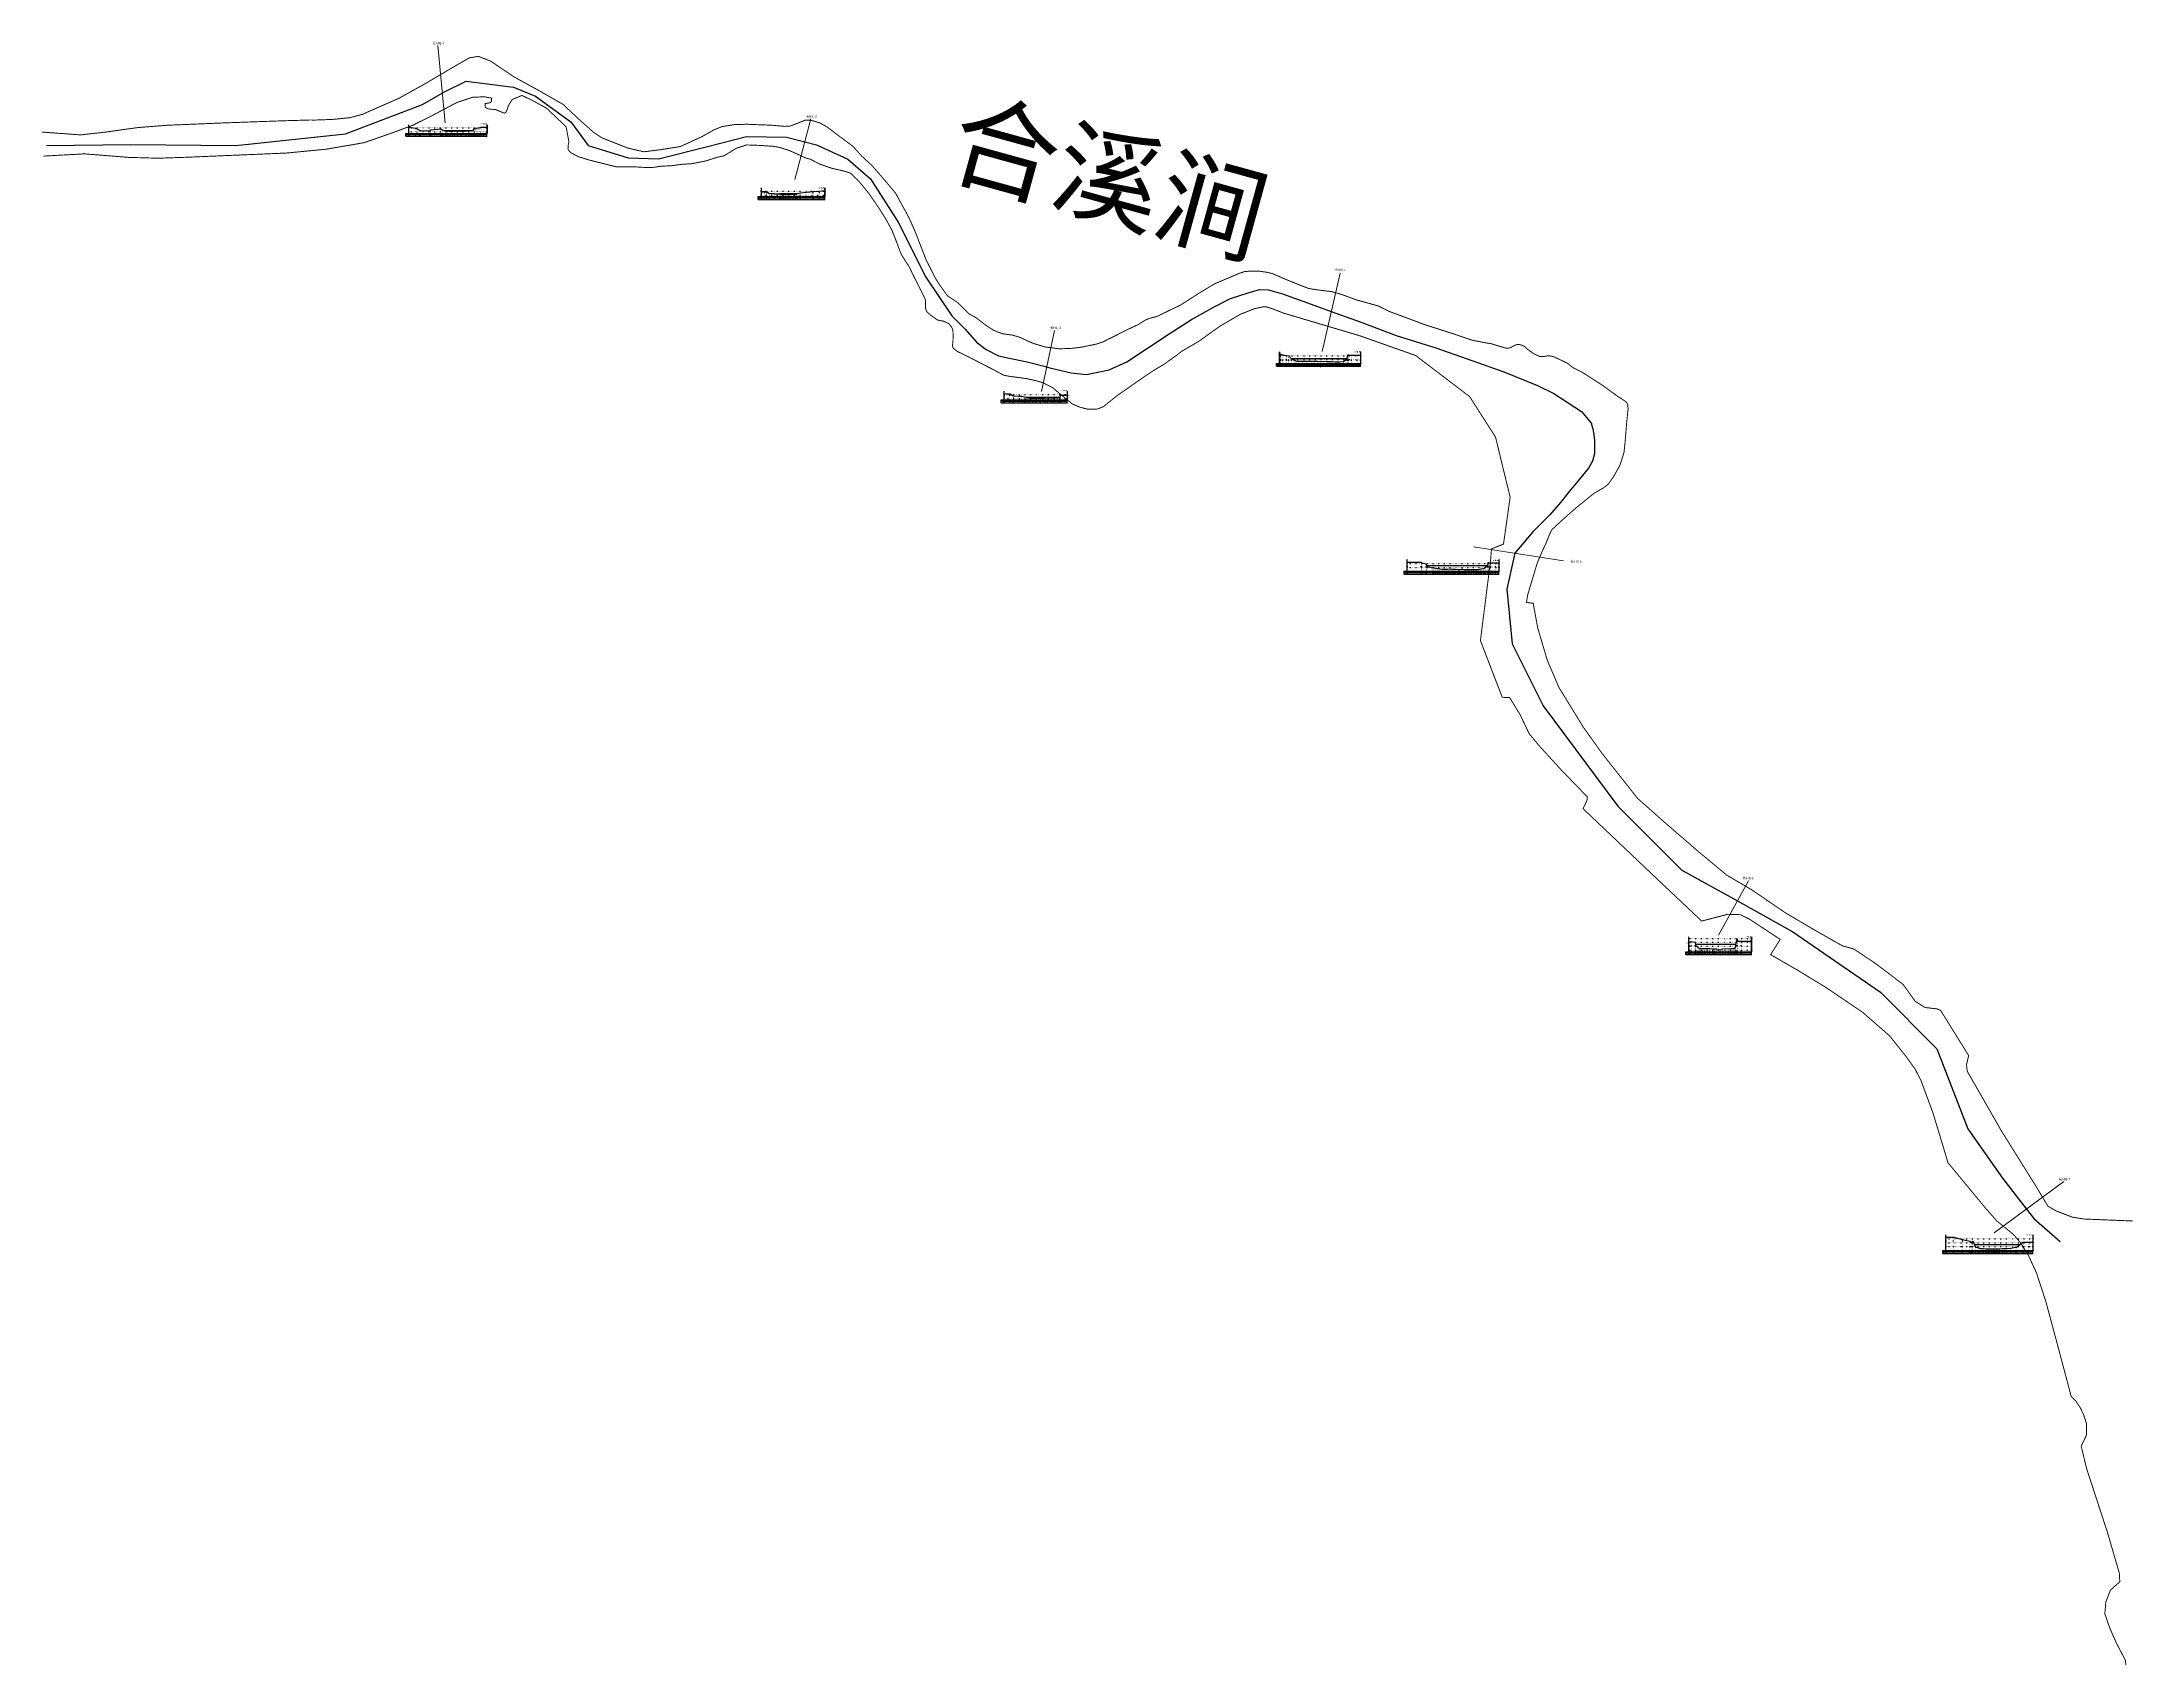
# Model space of a CAD drawing. Extents: x 481468 to 486987, y 3434182 to 3436245.
# Drawn here: x 481468 to 484118, y 3434182 to 3436245 of the extents above; entities that cross this region are included whole.
import ezdxf
from ezdxf.enums import TextEntityAlignment as Align

# ---------------------------------------------------------------- set-up
doc = ezdxf.new("R2010")
doc.units = 0
doc.header["$LTSCALE"] = 0.5
doc.linetypes.add('X4', pattern=[1.6, 0, -1.6])
for name, color, linetype in [('DMX', 1, 'CONTINUOUS'), ('zdm1', 2, 'CONTINUOUS'), ('ZDMT5', 3, 'CONTINUOUS'), ('ZJ', 7, 'CONTINUOUS'), ('水位', 4, 'CONTINUOUS'), ('河道名称', 7, 'CONTINUOUS'), ('河道结构线', 7, 'CONTINUOUS'), ('湖州县级河道0804LZ', 3, 'CONTINUOUS')]:
    doc.layers.add(name, color=color, linetype=linetype)
doc.layers.add('常水位岸线', color=7, linetype='CONTINUOUS', lineweight=0, true_color=0x00aeef)
doc.layers.add('断面名称', color=7, linetype='CONTINUOUS', true_color=0xd09871)
doc.styles.add('HZ', font='rs.shx', dxfattribs={"width": 0.8, "bigfont": 'hztxt.shx'})
doc.styles.add('宋体', font='')
doc.styles.add('微软雅黑', font='msyh.ttf')
doc.styles.get('宋体').set_extended_font_data('SimSun')

msp = doc.modelspace()

# ---------------------------------------------------------------- linework, layer by layer
at = {"layer": 'DMX', "linetype": 'Continuous', "flags": 128}
for points in [[(481935.2, 3436136.9), (481943.3, 3436135.4), (481948.3, 3436133), (481949.3, 3436132.6), (481961.8, 3436132.3), (481962.4, 3436133.6), (481975.2, 3436134.7), (481976.9, 3436133.5), (481977.7, 3436133.1), (481981.5, 3436132.3), (481983.2, 3436132.1), (481984.2, 3436132), (481987.1, 3436132.1), (481990.6, 3436132.1), (481993.1, 3436132.1), (481996.7, 3436131.8), (482001.3, 3436132), (482007.6, 3436132.3), (482010.8, 3436132.4), (482013.8, 3436132.4), (482016.5, 3436132.6), (482017.7, 3436134.6), (482019.7, 3436135), (482020.3, 3436135.6), (482022.4, 3436135.9), (482024, 3436135.8), (482026.7, 3436136.7), (482029.6, 3436136.8), (482033.9, 3436136.9)], [(482383.5, 3436054.8), (482386.9, 3436054.9), (482389.3, 3436054.8), (482389.9, 3436054.5), (482393.3, 3436052.6), (482400, 3436052.4), (482400.2, 3436052.1), (482406.2, 3436052), (482407.1, 3436051.7), (482407.2, 3436051.4), (482409, 3436051.4), (482411.5, 3436051.4), (482414.1, 3436051.3), (482417.2, 3436051.4), (482419.9, 3436051.5), (482423.7, 3436051.4), (482426.8, 3436051.5), (482427.4, 3436051.7), (482428.5, 3436052.5), (482432.5, 3436053.4), (482448.8, 3436055.1), (482456.8, 3436055.6), (482463.4, 3436056.2)], [(483042.4, 3435848.4), (483043.5, 3435848.2), (483045.8, 3435847.2), (483050.5, 3435846.5), (483053.1, 3435845.9), (483053.7, 3435845.9), (483053.7, 3435845.9), (483057, 3435842.1), (483060.7, 3435840.6), (483061.6, 3435840.1), (483063.8, 3435839.5), (483066.4, 3435839.4), (483071.6, 3435839.4), (483077.2, 3435839.3), (483083, 3435839.3), (483086.3, 3435839.2), (483090.2, 3435839.4), (483093.9, 3435839.1), (483098.3, 3435839.4), (483101.4, 3435839.1), (483105.2, 3435839.1), (483108.9, 3435838.9), (483112.7, 3435838.6), (483115, 3435838.4), (483118, 3435838.5), (483122.9, 3435838.7), (483127.8, 3435842.6), (483128.8, 3435847.2), (483129.1, 3435847.2), (483129.3, 3435847), (483133.3, 3435847), (483140.5, 3435847), (483144.6, 3435847)], [(482692.1, 3435798.2), (482698.9, 3435797.9), (482703.1, 3435795.4), (482703.4, 3435795.4), (482710.2, 3435794.9), (482713.9, 3435794.9), (482717.3, 3435794.1), (482719.7, 3435793.6), (482720.5, 3435792.8), (482724, 3435792.4), (482727.9, 3435792.2), (482732, 3435792.2), (482737.8, 3435792.2), (482743.8, 3435792.4), (482746.9, 3435792.7), (482752.2, 3435792.5), (482754.7, 3435792.6), (482759.9, 3435792.7), (482762.9, 3435793), (482763.4, 3435796.3), (482771.6, 3435796.2)], [(483204.6, 3435583.7), (483221.8, 3435583.8), (483222.7, 3435583.1), (483228.1, 3435581.8), (483228.7, 3435578.1), (483236.5, 3435576.6), (483238, 3435576.5), (483240.2, 3435576.3), (483242.8, 3435575.6), (483245.7, 3435575.3), (483248.7, 3435575.1), (483252.1, 3435574.8), (483254.2, 3435574.9), (483256.4, 3435575), (483258.6, 3435575.3), (483260.8, 3435574.9), (483262.9, 3435575.1), (483264.9, 3435575.1), (483268.8, 3435574.7), (483270.8, 3435574.7), (483272.8, 3435574.8), (483274.8, 3435574.9), (483276.8, 3435574.7), (483278.8, 3435574.7), (483282.5, 3435574.3), (483285.9, 3435574.5), (483288.9, 3435574.5), (483291.8, 3435574.5), (483294.5, 3435574.5), (483296.7, 3435575), (483298.1, 3435575.3), (483301.5, 3435575.6), (483303.8, 3435577.6), (483306.7, 3435578.9), (483306.9, 3435583.2), (483307.3, 3435583.2), (483307.5, 3435582.9), (483310.6, 3435582.9), (483316.4, 3435582.9), (483320.5, 3435582.8)], [(483562.9, 3435101.1), (483565.5, 3435101.1), (483565.6, 3435101.5), (483565.7, 3435101.5), (483570.1, 3435100.6), (483570.3, 3435100.6), (483570.7, 3435096.6), (483573.1, 3435095), (483575.4, 3435092.9), (483577.4, 3435092.8), (483579.8, 3435092.7), (483582.5, 3435092.8), (483585.9, 3435092.8), (483588.9, 3435092.5), (483592.7, 3435092.4), (483594.7, 3435092.1), (483597.4, 3435092.3), (483601.9, 3435091), (483605.5, 3435092.2), (483609.1, 3435092.6), (483612.7, 3435092.4), (483616.1, 3435092.7), (483619, 3435092.9), (483621, 3435092.8), (483623.6, 3435104.9), (483623.8, 3435104.7), (483624.2, 3435102), (483628.7, 3435102.2), (483641.7, 3435102)], [(483889.5, 3434725.9), (483898.8, 3434725.9), (483910, 3434723), (483919.6, 3434720.7), (483921.1, 3434718.6), (483922.7, 3434718.4), (483922.9, 3434720.4), (483923.2, 3434721), (483923.4, 3434721.2), (483926.9, 3434712.9), (483930.6, 3434712.3), (483933.1, 3434711.5), (483936.3, 3434711.3), (483939.8, 3434710.9), (483942.2, 3434710.8), (483944, 3434710.8), (483946.9, 3434710.8), (483949.2, 3434710.8), (483950.7, 3434710.8), (483952.8, 3434710.8), (483955.1, 3434710.9), (483957.5, 3434710.9), (483961.2, 3434711.3), (483963.4, 3434711.3), (483966.7, 3434711.5), (483971.8, 3434711.7), (483977.7, 3434713), (483978.7, 3434713.1), (483986.9, 3434719.6), (483987.1, 3434719.5), (483987.1, 3434719.6), (483987.2, 3434719.3), (483994.7, 3434719.5), (483999.6, 3434719.6)]]:
    msp.add_lwpolyline(points, dxfattribs=at)
at = {"layer": 'zdm1', "linetype": 'Continuous'}
for p, q in [((481930.7, 3436125.4), (481930.7, 3436128.9)), ((481930.7, 3436128.9), (481935.2, 3436128.9)), ((481930.7, 3436127.4), (482034.4, 3436127.4)), ((481930.7, 3436125.4), (482034.4, 3436125.4)), ((481934.6, 3436128.9), (481934.6, 3436139.9)), ((481934.7, 3436128.9), (481934.7, 3436139.9)), ((481934.7, 3436125.4), (481934.7, 3436128.9)), ((481935.2, 3436128.9), (482034.4, 3436128.9)), ((482034.4, 3436128.9), (482034.4, 3436139.9)), ((482034.5, 3436128.9), (482034.5, 3436139.9)), ((482379, 3436045), (482379, 3436048.5)), ((482379, 3436048.5), (482383.5, 3436048.5)), ((482379, 3436047), (482463.9, 3436047)), ((482379, 3436045), (482463.9, 3436045)), ((482382.9, 3436048.5), (482382.9, 3436059.5)), ((482383, 3436048.5), (482383, 3436059.5)), ((482383, 3436045), (482383, 3436048.5)), ((482383.5, 3436048.5), (482463.9, 3436048.5)), ((482463.8, 3436048.5), (482463.8, 3436059.5)), ((482463.9, 3436048.5), (482463.9, 3436059.5)), ((483037.9, 3435832.8), (483037.9, 3435836.3)), ((483037.9, 3435836.3), (483042.4, 3435836.3)), ((483037.9, 3435834.8), (483145.1, 3435834.8)), ((483037.9, 3435832.8), (483145.1, 3435832.8)), ((483041.9, 3435836.3), (483041.9, 3435851.3)), ((483041.9, 3435832.8), (483041.9, 3435836.3)), ((483042, 3435836.3), (483042, 3435851.3)), ((483042.4, 3435836.3), (483145.1, 3435836.3)), ((483145.1, 3435836.3), (483145.1, 3435851.3)), ((483145.2, 3435836.3), (483145.2, 3435851.3)), ((482687.6, 3435786.5), (482687.6, 3435790)), ((482687.6, 3435790), (482692.1, 3435790)), ((482687.6, 3435788.5), (482772.1, 3435788.5)), ((482687.6, 3435786.5), (482772.1, 3435786.5)), ((482691.5, 3435790), (482691.5, 3435801)), ((482691.6, 3435790), (482691.6, 3435801)), ((482691.6, 3435786.5), (482691.6, 3435790)), ((482692.1, 3435790), (482772.1, 3435790)), ((482772.1, 3435790), (482772.1, 3435801)), ((482772.2, 3435790), (482772.2, 3435801)), ((483200.1, 3435568.7), (483200.1, 3435572.2)), ((483200.1, 3435572.2), (483204.6, 3435572.2)), ((483200.1, 3435570.7), (483321, 3435570.7)), ((483200.1, 3435568.7), (483321, 3435568.7)), ((483204.1, 3435572.2), (483204.1, 3435587.2)), ((483204.1, 3435568.7), (483204.1, 3435572.2)), ((483204.2, 3435572.2), (483204.2, 3435587.2)), ((483204.6, 3435572.2), (483321, 3435572.2)), ((483321, 3435572.2), (483321, 3435587.2)), ((483321.1, 3435572.2), (483321.1, 3435587.2)), ((483558.4, 3435085.1), (483558.4, 3435088.6)), ((483558.4, 3435088.6), (483562.9, 3435088.6)), ((483562.3, 3435088.6), (483562.3, 3435107.6)), ((483562.4, 3435088.6), (483562.4, 3435107.6)), ((483562.4, 3435085.1), (483562.4, 3435088.6)), ((483562.9, 3435088.6), (483642.2, 3435088.6)), ((483642.1, 3435088.6), (483642.1, 3435107.6)), ((483642.2, 3435088.6), (483642.2, 3435107.6)), ((483558.4, 3435087.1), (483642.2, 3435087.1)), ((483558.4, 3435085.1), (483642.2, 3435085.1)), ((483889, 3434708.7), (483889, 3434728.7)), ((483889.1, 3434708.7), (483889.1, 3434728.7)), ((484000.1, 3434708.7), (484000.1, 3434728.7)), ((484000.2, 3434708.7), (484000.2, 3434728.7)), ((483885, 3434705.2), (483885, 3434708.7)), ((483885, 3434708.7), (483889.5, 3434708.7)), ((483885, 3434707.2), (484000.1, 3434707.2)), ((483885, 3434705.2), (484000.1, 3434705.2)), ((483889, 3434705.2), (483889, 3434708.7)), ((483889.5, 3434708.7), (484000.1, 3434708.7))]:
    msp.add_line(p, q, dxfattribs=at)
at = {"layer": 'zdm1', "linetype": 'X4'}
for p, q in [((481933.7, 3436135.9), (482035.4, 3436135.9)), ((481933.7, 3436130.9), (482035.4, 3436130.9)), ((482382, 3436055.5), (482464.9, 3436055.5)), ((482382, 3436050.5), (482464.9, 3436050.5)), ((483040.9, 3435846.3), (483146.1, 3435846.3)), ((483040.9, 3435841.3), (483146.1, 3435841.3)), ((483040.9, 3435836.3), (483146.1, 3435836.3)), ((482690.6, 3435797), (482773.1, 3435797)), ((482690.6, 3435792), (482773.1, 3435792)), ((483203.1, 3435582.2), (483322, 3435582.2)), ((483203.1, 3435577.2), (483322, 3435577.2)), ((483203.1, 3435572.2), (483322, 3435572.2)), ((483561.4, 3435105.6), (483643.2, 3435105.6)), ((483561.4, 3435100.6), (483643.2, 3435100.6)), ((483561.4, 3435095.6), (483643.2, 3435095.6)), ((483561.4, 3435090.6), (483643.2, 3435090.6)), ((483888, 3434723.7), (484001.1, 3434723.7)), ((483888, 3434718.7), (484001.1, 3434718.7)), ((483888, 3434713.7), (484001.1, 3434713.7)), ((483888, 3434708.7), (484001.1, 3434708.7))]:
    msp.add_line(p, q, dxfattribs=at)
at = {"layer": 'zdm1', "linetype": 'Continuous', "flags": 128}
for points in [[(481934.7, 3436139.9, 0.1, 0.1, 0), (481934.7, 3436140.9, 0.1, 0.1, 0)], [(481934.7, 3436137.9, 0.1, 0.1, 0), (481934.7, 3436138.9, 0.1, 0.1, 0)], [(481934.7, 3436135.9, 0.1, 0.1, 0), (481934.7, 3436136.9, 0.1, 0.1, 0)], [(481934.7, 3436133.9, 0.1, 0.1, 0), (481934.7, 3436134.9, 0.1, 0.1, 0)], [(481934.7, 3436131.9, 0.1, 0.1, 0), (481934.7, 3436132.9, 0.1, 0.1, 0)], [(481934.7, 3436129.9, 0.1, 0.1, 0), (481934.7, 3436130.9, 0.1, 0.1, 0)], [(482034.4, 3436139.9, 0.1, 0.1, 0), (482034.4, 3436140.9, 0.1, 0.1, 0)], [(482034.4, 3436137.9, 0.1, 0.1, 0), (482034.4, 3436138.9, 0.1, 0.1, 0)], [(482034.4, 3436135.9, 0.1, 0.1, 0), (482034.4, 3436136.9, 0.1, 0.1, 0)], [(482034.4, 3436133.9, 0.1, 0.1, 0), (482034.4, 3436134.9, 0.1, 0.1, 0)], [(482034.4, 3436131.9, 0.1, 0.1, 0), (482034.4, 3436132.9, 0.1, 0.1, 0)], [(482034.4, 3436129.9, 0.1, 0.1, 0), (482034.4, 3436130.9, 0.1, 0.1, 0)], [(482383, 3436059.5, 0.1, 0.1, 0), (482383, 3436060.5, 0.1, 0.1, 0)], [(482383, 3436057.5, 0.1, 0.1, 0), (482383, 3436058.5, 0.1, 0.1, 0)], [(482383, 3436055.5, 0.1, 0.1, 0), (482383, 3436056.5, 0.1, 0.1, 0)], [(482383, 3436053.5, 0.1, 0.1, 0), (482383, 3436054.5, 0.1, 0.1, 0)], [(482383, 3436051.5, 0.1, 0.1, 0), (482383, 3436052.5, 0.1, 0.1, 0)], [(482383, 3436049.5, 0.1, 0.1, 0), (482383, 3436050.5, 0.1, 0.1, 0)], [(482463.9, 3436059.5, 0.1, 0.1, 0), (482463.9, 3436060.5, 0.1, 0.1, 0)], [(482463.9, 3436057.5, 0.1, 0.1, 0), (482463.9, 3436058.5, 0.1, 0.1, 0)], [(482463.9, 3436055.5, 0.1, 0.1, 0), (482463.9, 3436056.5, 0.1, 0.1, 0)], [(482463.9, 3436053.5, 0.1, 0.1, 0), (482463.9, 3436054.5, 0.1, 0.1, 0)], [(482463.9, 3436051.5, 0.1, 0.1, 0), (482463.9, 3436052.5, 0.1, 0.1, 0)], [(482463.9, 3436049.5, 0.1, 0.1, 0), (482463.9, 3436050.5, 0.1, 0.1, 0)], [(483041.9, 3435851.3, 0.1, 0.1, 0), (483041.9, 3435852.3, 0.1, 0.1, 0)], [(483041.9, 3435849.3, 0.1, 0.1, 0), (483041.9, 3435850.3, 0.1, 0.1, 0)], [(483041.9, 3435847.3, 0.1, 0.1, 0), (483041.9, 3435848.3, 0.1, 0.1, 0)], [(483041.9, 3435845.3, 0.1, 0.1, 0), (483041.9, 3435846.3, 0.1, 0.1, 0)], [(483041.9, 3435843.3, 0.1, 0.1, 0), (483041.9, 3435844.3, 0.1, 0.1, 0)], [(483041.9, 3435841.3, 0.1, 0.1, 0), (483041.9, 3435842.3, 0.1, 0.1, 0)], [(483041.9, 3435839.3, 0.1, 0.1, 0), (483041.9, 3435840.3, 0.1, 0.1, 0)], [(483041.9, 3435837.3, 0.1, 0.1, 0), (483041.9, 3435838.3, 0.1, 0.1, 0)], [(483145.1, 3435851.3, 0.1, 0.1, 0), (483145.1, 3435852.3, 0.1, 0.1, 0)], [(483145.1, 3435849.3, 0.1, 0.1, 0), (483145.1, 3435850.3, 0.1, 0.1, 0)], [(483145.1, 3435847.3, 0.1, 0.1, 0), (483145.1, 3435848.3, 0.1, 0.1, 0)], [(483145.1, 3435845.3, 0.1, 0.1, 0), (483145.1, 3435846.3, 0.1, 0.1, 0)], [(483145.1, 3435843.3, 0.1, 0.1, 0), (483145.1, 3435844.3, 0.1, 0.1, 0)], [(483145.1, 3435841.3, 0.1, 0.1, 0), (483145.1, 3435842.3, 0.1, 0.1, 0)], [(483145.1, 3435839.3, 0.1, 0.1, 0), (483145.1, 3435840.3, 0.1, 0.1, 0)], [(483145.1, 3435837.3, 0.1, 0.1, 0), (483145.1, 3435838.3, 0.1, 0.1, 0)], [(482691.6, 3435801, 0.1, 0.1, 0), (482691.6, 3435802, 0.1, 0.1, 0)], [(482691.6, 3435799, 0.1, 0.1, 0), (482691.6, 3435800, 0.1, 0.1, 0)], [(482691.6, 3435797, 0.1, 0.1, 0), (482691.6, 3435798, 0.1, 0.1, 0)], [(482691.6, 3435795, 0.1, 0.1, 0), (482691.6, 3435796, 0.1, 0.1, 0)], [(482691.6, 3435793, 0.1, 0.1, 0), (482691.6, 3435794, 0.1, 0.1, 0)], [(482691.6, 3435791, 0.1, 0.1, 0), (482691.6, 3435792, 0.1, 0.1, 0)], [(482772.1, 3435801, 0.1, 0.1, 0), (482772.1, 3435802, 0.1, 0.1, 0)], [(482772.1, 3435799, 0.1, 0.1, 0), (482772.1, 3435800, 0.1, 0.1, 0)], [(482772.1, 3435797, 0.1, 0.1, 0), (482772.1, 3435798, 0.1, 0.1, 0)], [(482772.1, 3435795, 0.1, 0.1, 0), (482772.1, 3435796, 0.1, 0.1, 0)], [(482772.1, 3435793, 0.1, 0.1, 0), (482772.1, 3435794, 0.1, 0.1, 0)], [(482772.1, 3435791, 0.1, 0.1, 0), (482772.1, 3435792, 0.1, 0.1, 0)], [(483204.1, 3435587.2, 0.1, 0.1, 0), (483204.1, 3435588.2, 0.1, 0.1, 0)], [(483204.1, 3435585.2, 0.1, 0.1, 0), (483204.1, 3435586.2, 0.1, 0.1, 0)], [(483204.1, 3435583.2, 0.1, 0.1, 0), (483204.1, 3435584.2, 0.1, 0.1, 0)], [(483204.1, 3435581.2, 0.1, 0.1, 0), (483204.1, 3435582.2, 0.1, 0.1, 0)], [(483204.1, 3435579.2, 0.1, 0.1, 0), (483204.1, 3435580.2, 0.1, 0.1, 0)], [(483204.1, 3435577.2, 0.1, 0.1, 0), (483204.1, 3435578.2, 0.1, 0.1, 0)], [(483204.1, 3435575.2, 0.1, 0.1, 0), (483204.1, 3435576.2, 0.1, 0.1, 0)], [(483204.1, 3435573.2, 0.1, 0.1, 0), (483204.1, 3435574.2, 0.1, 0.1, 0)], [(483321, 3435587.2, 0.1, 0.1, 0), (483321, 3435588.2, 0.1, 0.1, 0)], [(483321, 3435585.2, 0.1, 0.1, 0), (483321, 3435586.2, 0.1, 0.1, 0)], [(483321, 3435583.2, 0.1, 0.1, 0), (483321, 3435584.2, 0.1, 0.1, 0)], [(483321, 3435581.2, 0.1, 0.1, 0), (483321, 3435582.2, 0.1, 0.1, 0)], [(483321, 3435579.2, 0.1, 0.1, 0), (483321, 3435580.2, 0.1, 0.1, 0)], [(483321, 3435577.2, 0.1, 0.1, 0), (483321, 3435578.2, 0.1, 0.1, 0)], [(483321, 3435575.2, 0.1, 0.1, 0), (483321, 3435576.2, 0.1, 0.1, 0)], [(483321, 3435573.2, 0.1, 0.1, 0), (483321, 3435574.2, 0.1, 0.1, 0)], [(483562.4, 3435107.6, 0.1, 0.1, 0), (483562.4, 3435108.6, 0.1, 0.1, 0)], [(483562.4, 3435105.6, 0.1, 0.1, 0), (483562.4, 3435106.6, 0.1, 0.1, 0)], [(483562.4, 3435103.6, 0.1, 0.1, 0), (483562.4, 3435104.6, 0.1, 0.1, 0)], [(483562.4, 3435101.6, 0.1, 0.1, 0), (483562.4, 3435102.6, 0.1, 0.1, 0)], [(483562.4, 3435099.6, 0.1, 0.1, 0), (483562.4, 3435100.6, 0.1, 0.1, 0)], [(483562.4, 3435097.6, 0.1, 0.1, 0), (483562.4, 3435098.6, 0.1, 0.1, 0)], [(483562.4, 3435095.6, 0.1, 0.1, 0), (483562.4, 3435096.6, 0.1, 0.1, 0)], [(483562.4, 3435093.6, 0.1, 0.1, 0), (483562.4, 3435094.6, 0.1, 0.1, 0)], [(483562.4, 3435091.6, 0.1, 0.1, 0), (483562.4, 3435092.6, 0.1, 0.1, 0)], [(483562.4, 3435089.6, 0.1, 0.1, 0), (483562.4, 3435090.6, 0.1, 0.1, 0)], [(483642.2, 3435107.6, 0.1, 0.1, 0), (483642.2, 3435108.6, 0.1, 0.1, 0)], [(483642.2, 3435105.6, 0.1, 0.1, 0), (483642.2, 3435106.6, 0.1, 0.1, 0)], [(483642.2, 3435103.6, 0.1, 0.1, 0), (483642.2, 3435104.6, 0.1, 0.1, 0)], [(483642.2, 3435101.6, 0.1, 0.1, 0), (483642.2, 3435102.6, 0.1, 0.1, 0)], [(483642.2, 3435099.6, 0.1, 0.1, 0), (483642.2, 3435100.6, 0.1, 0.1, 0)], [(483642.2, 3435097.6, 0.1, 0.1, 0), (483642.2, 3435098.6, 0.1, 0.1, 0)], [(483642.2, 3435095.6, 0.1, 0.1, 0), (483642.2, 3435096.6, 0.1, 0.1, 0)], [(483642.2, 3435093.6, 0.1, 0.1, 0), (483642.2, 3435094.6, 0.1, 0.1, 0)], [(483642.2, 3435091.6, 0.1, 0.1, 0), (483642.2, 3435092.6, 0.1, 0.1, 0)], [(483642.2, 3435089.6, 0.1, 0.1, 0), (483642.2, 3435090.6, 0.1, 0.1, 0)], [(483889, 3434727.7, 0.1, 0.1, 0), (483889, 3434728.7, 0.1, 0.1, 0)], [(483889, 3434725.7, 0.1, 0.1, 0), (483889, 3434726.7, 0.1, 0.1, 0)], [(483889, 3434723.7, 0.1, 0.1, 0), (483889, 3434724.7, 0.1, 0.1, 0)], [(483889, 3434721.7, 0.1, 0.1, 0), (483889, 3434722.7, 0.1, 0.1, 0)], [(483889, 3434719.7, 0.1, 0.1, 0), (483889, 3434720.7, 0.1, 0.1, 0)], [(483889, 3434717.7, 0.1, 0.1, 0), (483889, 3434718.7, 0.1, 0.1, 0)], [(484000.1, 3434727.7, 0.1, 0.1, 0), (484000.1, 3434728.7, 0.1, 0.1, 0)], [(484000.1, 3434725.7, 0.1, 0.1, 0), (484000.1, 3434726.7, 0.1, 0.1, 0)], [(484000.1, 3434723.7, 0.1, 0.1, 0), (484000.1, 3434724.7, 0.1, 0.1, 0)], [(484000.1, 3434721.7, 0.1, 0.1, 0), (484000.1, 3434722.7, 0.1, 0.1, 0)], [(484000.1, 3434719.7, 0.1, 0.1, 0), (484000.1, 3434720.7, 0.1, 0.1, 0)], [(484000.1, 3434717.7, 0.1, 0.1, 0), (484000.1, 3434718.7, 0.1, 0.1, 0)], [(483889, 3434715.7, 0.1, 0.1, 0), (483889, 3434716.7, 0.1, 0.1, 0)], [(483889, 3434713.7, 0.1, 0.1, 0), (483889, 3434714.7, 0.1, 0.1, 0)], [(483889, 3434711.7, 0.1, 0.1, 0), (483889, 3434712.7, 0.1, 0.1, 0)], [(483889, 3434709.7, 0.1, 0.1, 0), (483889, 3434710.7, 0.1, 0.1, 0)], [(484000.1, 3434715.7, 0.1, 0.1, 0), (484000.1, 3434716.7, 0.1, 0.1, 0)], [(484000.1, 3434713.7, 0.1, 0.1, 0), (484000.1, 3434714.7, 0.1, 0.1, 0)], [(484000.1, 3434711.7, 0.1, 0.1, 0), (484000.1, 3434712.7, 0.1, 0.1, 0)], [(484000.1, 3434709.7, 0.1, 0.1, 0), (484000.1, 3434710.7, 0.1, 0.1, 0)]]:
    msp.add_lwpolyline(points, format="xyseb", dxfattribs=at)
at = {"layer": 'ZDMT5', "linetype": 'X4'}
for p, q in [((481935.2, 3436128.9), (481935.2, 3436136.9)), ((481943.3, 3436128.9), (481943.3, 3436135.4)), ((481948.3, 3436128.9), (481948.3, 3436133)), ((481949.3, 3436128.9), (481949.3, 3436132.6)), ((481961.8, 3436128.9), (481961.8, 3436132.3)), ((481962.4, 3436128.9), (481962.4, 3436133.6)), ((481975.2, 3436128.9), (481975.2, 3436134.7)), ((481976.9, 3436128.9), (481976.9, 3436133.5)), ((481977.7, 3436128.9), (481977.7, 3436133.1)), ((481981.5, 3436128.9), (481981.5, 3436132.3)), ((481983.2, 3436128.9), (481983.2, 3436132.1)), ((481984.2, 3436128.9), (481984.2, 3436132)), ((481987.1, 3436128.9), (481987.1, 3436132.1)), ((481990.6, 3436128.9), (481990.6, 3436132.1)), ((481993.1, 3436128.9), (481993.1, 3436132.1)), ((481996.7, 3436128.9), (481996.7, 3436131.8)), ((482001.3, 3436128.9), (482001.3, 3436132)), ((482007.6, 3436128.9), (482007.6, 3436132.3)), ((482010.8, 3436128.9), (482010.8, 3436132.4)), ((482013.8, 3436128.9), (482013.8, 3436132.4)), ((482016.5, 3436128.9), (482016.5, 3436132.6)), ((482017.7, 3436128.9), (482017.7, 3436134.6)), ((482019.7, 3436128.9), (482019.7, 3436135)), ((482020.3, 3436128.9), (482020.3, 3436135.6)), ((482022.4, 3436128.9), (482022.4, 3436135.9)), ((482024, 3436128.9), (482024, 3436135.8)), ((482026.7, 3436128.9), (482026.7, 3436136.7)), ((482029.6, 3436128.9), (482029.6, 3436136.8)), ((482033.9, 3436128.9), (482033.9, 3436136.9)), ((482383.5, 3436048.5), (482383.5, 3436054.8)), ((482386.9, 3436048.5), (482386.9, 3436054.9)), ((482389.3, 3436048.5), (482389.3, 3436054.8)), ((482389.9, 3436048.5), (482389.9, 3436054.5)), ((482393.3, 3436048.5), (482393.3, 3436052.6)), ((482400, 3436048.5), (482400, 3436052.4)), ((482400.2, 3436048.5), (482400.2, 3436052.1)), ((482406.2, 3436048.5), (482406.2, 3436052)), ((482407.1, 3436048.5), (482407.1, 3436051.7)), ((482407.2, 3436048.5), (482407.2, 3436051.4)), ((482409, 3436048.5), (482409, 3436051.4)), ((482411.5, 3436048.5), (482411.5, 3436051.4)), ((482414.1, 3436048.5), (482414.1, 3436051.3)), ((482417.2, 3436048.5), (482417.2, 3436051.4)), ((482419.9, 3436048.5), (482419.9, 3436051.5)), ((482423.7, 3436048.5), (482423.7, 3436051.4)), ((482426.8, 3436048.5), (482426.8, 3436051.5)), ((482427.4, 3436048.5), (482427.4, 3436051.7)), ((482428.5, 3436048.5), (482428.5, 3436052.5)), ((482432.5, 3436048.5), (482432.5, 3436053.4)), ((482448.8, 3436048.5), (482448.8, 3436055.1)), ((482456.8, 3436048.5), (482456.8, 3436055.6)), ((482463.4, 3436048.5), (482463.4, 3436056.2)), ((483042.4, 3435836.3), (483042.4, 3435848.4)), ((483043.5, 3435836.3), (483043.5, 3435848.2)), ((483045.8, 3435836.3), (483045.8, 3435847.2)), ((483050.5, 3435836.3), (483050.5, 3435846.5)), ((483053.1, 3435836.3), (483053.1, 3435845.9)), ((483053.7, 3435836.3), (483053.7, 3435845.9)), ((483053.7, 3435836.3), (483053.7, 3435845.9)), ((483057, 3435836.3), (483057, 3435842.1)), ((483060.7, 3435836.3), (483060.7, 3435840.6)), ((483061.6, 3435836.3), (483061.6, 3435840.1)), ((483063.8, 3435836.3), (483063.8, 3435839.5)), ((483066.4, 3435836.3), (483066.4, 3435839.4)), ((483071.6, 3435836.3), (483071.6, 3435839.4)), ((483077.2, 3435836.3), (483077.2, 3435839.3)), ((483083, 3435836.3), (483083, 3435839.3)), ((483086.3, 3435836.3), (483086.3, 3435839.2)), ((483090.2, 3435836.3), (483090.2, 3435839.4)), ((483093.9, 3435836.3), (483093.9, 3435839.1)), ((483098.3, 3435836.3), (483098.3, 3435839.4)), ((483101.4, 3435836.3), (483101.4, 3435839.1)), ((483105.2, 3435836.3), (483105.2, 3435839.1)), ((483108.9, 3435836.3), (483108.9, 3435838.9)), ((483112.7, 3435836.3), (483112.7, 3435838.6)), ((483115, 3435836.3), (483115, 3435838.4)), ((483118, 3435836.3), (483118, 3435838.5)), ((483122.9, 3435836.3), (483122.9, 3435838.7)), ((483127.8, 3435836.3), (483127.8, 3435842.6)), ((483128.8, 3435836.3), (483128.8, 3435847.2)), ((483129.1, 3435836.3), (483129.1, 3435847.2)), ((483129.3, 3435836.3), (483129.3, 3435847)), ((483133.3, 3435836.3), (483133.3, 3435847)), ((483140.5, 3435836.3), (483140.5, 3435847)), ((483144.6, 3435836.3), (483144.6, 3435847)), ((482692.1, 3435790), (482692.1, 3435798.2)), ((482698.9, 3435790), (482698.9, 3435797.9)), ((482703.1, 3435790), (482703.1, 3435795.4)), ((482703.4, 3435790), (482703.4, 3435795.4)), ((482710.2, 3435790), (482710.2, 3435794.9)), ((482713.9, 3435790), (482713.9, 3435794.9)), ((482717.3, 3435790), (482717.3, 3435794.1)), ((482719.7, 3435790), (482719.7, 3435793.6)), ((482720.5, 3435790), (482720.5, 3435792.8)), ((482724, 3435790), (482724, 3435792.4)), ((482727.9, 3435790), (482727.9, 3435792.2)), ((482732, 3435790), (482732, 3435792.2)), ((482737.8, 3435790), (482737.8, 3435792.2)), ((482743.8, 3435790), (482743.8, 3435792.4)), ((482746.9, 3435790), (482746.9, 3435792.7)), ((482752.2, 3435790), (482752.2, 3435792.5)), ((482754.7, 3435790), (482754.7, 3435792.6)), ((482759.9, 3435790), (482759.9, 3435792.7)), ((482762.9, 3435790), (482762.9, 3435793)), ((482763.4, 3435790), (482763.4, 3435796.3)), ((482771.6, 3435790), (482771.6, 3435796.2)), ((483204.6, 3435572.2), (483204.6, 3435583.7)), ((483221.8, 3435572.2), (483221.8, 3435583.8)), ((483222.7, 3435572.2), (483222.7, 3435583.1)), ((483228.1, 3435572.2), (483228.1, 3435581.8)), ((483228.7, 3435572.2), (483228.7, 3435578.1)), ((483236.5, 3435572.2), (483236.5, 3435576.6)), ((483238, 3435572.2), (483238, 3435576.5)), ((483240.2, 3435572.2), (483240.2, 3435576.3)), ((483242.8, 3435572.2), (483242.8, 3435575.6)), ((483245.7, 3435572.2), (483245.7, 3435575.3)), ((483248.7, 3435572.2), (483248.7, 3435575.1)), ((483252.1, 3435572.2), (483252.1, 3435574.8)), ((483254.2, 3435572.2), (483254.2, 3435574.9)), ((483256.4, 3435572.2), (483256.4, 3435575)), ((483258.6, 3435572.2), (483258.6, 3435575.3)), ((483260.8, 3435572.2), (483260.8, 3435574.9)), ((483262.9, 3435572.2), (483262.9, 3435575.1)), ((483264.9, 3435572.2), (483264.9, 3435575.1)), ((483268.8, 3435572.2), (483268.8, 3435574.7)), ((483270.8, 3435572.2), (483270.8, 3435574.7)), ((483272.8, 3435572.2), (483272.8, 3435574.8)), ((483274.8, 3435572.2), (483274.8, 3435574.9)), ((483276.8, 3435572.2), (483276.8, 3435574.7)), ((483278.8, 3435572.2), (483278.8, 3435574.7)), ((483282.5, 3435572.2), (483282.5, 3435574.3)), ((483285.9, 3435572.2), (483285.9, 3435574.5)), ((483288.9, 3435572.2), (483288.9, 3435574.5)), ((483291.8, 3435572.2), (483291.8, 3435574.5)), ((483294.5, 3435572.2), (483294.5, 3435574.5)), ((483296.7, 3435572.2), (483296.7, 3435575)), ((483298.1, 3435572.2), (483298.1, 3435575.3)), ((483301.5, 3435572.2), (483301.5, 3435575.6)), ((483303.8, 3435572.2), (483303.8, 3435577.6)), ((483306.7, 3435572.2), (483306.7, 3435578.9)), ((483306.9, 3435572.2), (483306.9, 3435583.2)), ((483307.3, 3435572.2), (483307.3, 3435583.2)), ((483307.5, 3435572.2), (483307.5, 3435582.9)), ((483310.6, 3435572.2), (483310.6, 3435582.9)), ((483316.4, 3435572.2), (483316.4, 3435582.9)), ((483320.5, 3435572.2), (483320.5, 3435582.8)), ((483562.9, 3435088.6), (483562.9, 3435101.1)), ((483565.5, 3435088.6), (483565.5, 3435101.1)), ((483565.6, 3435088.6), (483565.6, 3435101.5)), ((483565.7, 3435088.6), (483565.7, 3435101.5)), ((483570.1, 3435088.6), (483570.1, 3435100.6)), ((483570.3, 3435088.6), (483570.3, 3435100.6)), ((483570.7, 3435088.6), (483570.7, 3435096.6)), ((483573.1, 3435088.6), (483573.1, 3435095)), ((483575.4, 3435088.6), (483575.4, 3435092.9)), ((483577.4, 3435088.6), (483577.4, 3435092.8)), ((483579.8, 3435088.6), (483579.8, 3435092.7)), ((483582.5, 3435088.6), (483582.5, 3435092.8)), ((483585.9, 3435088.6), (483585.9, 3435092.8)), ((483588.9, 3435088.6), (483588.9, 3435092.5)), ((483592.7, 3435088.6), (483592.7, 3435092.4)), ((483594.7, 3435088.6), (483594.7, 3435092.1)), ((483597.4, 3435088.6), (483597.4, 3435092.3)), ((483601.9, 3435088.6), (483601.9, 3435091)), ((483605.5, 3435088.6), (483605.5, 3435092.2)), ((483609.1, 3435088.6), (483609.1, 3435092.6)), ((483612.7, 3435088.6), (483612.7, 3435092.4)), ((483616.1, 3435088.6), (483616.1, 3435092.7)), ((483619, 3435088.6), (483619, 3435092.9)), ((483621, 3435088.6), (483621, 3435092.8)), ((483623.6, 3435088.6), (483623.6, 3435104.9)), ((483623.8, 3435088.6), (483623.8, 3435104.7)), ((483624.2, 3435088.6), (483624.2, 3435102)), ((483628.7, 3435088.6), (483628.7, 3435102.2)), ((483641.7, 3435088.6), (483641.7, 3435102)), ((483889.5, 3434708.7), (483889.5, 3434725.9)), ((483898.8, 3434708.7), (483898.8, 3434725.9)), ((483910, 3434708.7), (483910, 3434723)), ((483919.6, 3434708.7), (483919.6, 3434720.7)), ((483921.1, 3434708.7), (483921.1, 3434718.6)), ((483922.7, 3434708.7), (483922.7, 3434718.4)), ((483922.9, 3434708.7), (483922.9, 3434720.4)), ((483923.2, 3434708.7), (483923.2, 3434721)), ((483923.4, 3434708.7), (483923.4, 3434721.2)), ((483986.9, 3434708.7), (483986.9, 3434719.6)), ((483987.1, 3434708.7), (483987.1, 3434719.6)), ((483987.1, 3434708.7), (483987.1, 3434719.5)), ((483987.2, 3434708.7), (483987.2, 3434719.3)), ((483994.7, 3434708.7), (483994.7, 3434719.5)), ((483999.6, 3434708.7), (483999.6, 3434719.6)), ((483926.9, 3434708.7), (483926.9, 3434712.9)), ((483930.6, 3434708.7), (483930.6, 3434712.3)), ((483933.1, 3434708.7), (483933.1, 3434711.5)), ((483936.3, 3434708.7), (483936.3, 3434711.3)), ((483939.8, 3434708.7), (483939.8, 3434710.9)), ((483942.2, 3434708.7), (483942.2, 3434710.8)), ((483944, 3434708.7), (483944, 3434710.8)), ((483946.9, 3434708.7), (483946.9, 3434710.8)), ((483949.2, 3434708.7), (483949.2, 3434710.8)), ((483950.7, 3434708.7), (483950.7, 3434710.8)), ((483952.8, 3434708.7), (483952.8, 3434710.8)), ((483955.1, 3434708.7), (483955.1, 3434710.9)), ((483957.5, 3434708.7), (483957.5, 3434710.9)), ((483961.2, 3434708.7), (483961.2, 3434711.3)), ((483963.4, 3434708.7), (483963.4, 3434711.3)), ((483966.7, 3434708.7), (483966.7, 3434711.5)), ((483971.8, 3434708.7), (483971.8, 3434711.7)), ((483977.7, 3434708.7), (483977.7, 3434713)), ((483978.7, 3434708.7), (483978.7, 3434713.1))]:
    msp.add_line(p, q, dxfattribs=at)
at = {"layer": 'ZDMT5', "linetype": 'Continuous'}
for p, q in [((481935.2, 3436125.4), (481935.2, 3436128.9)), ((481943.3, 3436125.4), (481943.3, 3436128.9)), ((481948.3, 3436125.4), (481948.3, 3436128.9)), ((481949.3, 3436125.4), (481949.3, 3436128.9)), ((481961.8, 3436125.4), (481961.8, 3436128.9)), ((481962.4, 3436125.4), (481962.4, 3436128.9)), ((481975.2, 3436125.4), (481975.2, 3436128.9)), ((481976.9, 3436125.4), (481976.9, 3436128.9)), ((481977.7, 3436125.4), (481977.7, 3436128.9)), ((481981.5, 3436125.4), (481981.5, 3436128.9)), ((481983.2, 3436125.4), (481983.2, 3436128.9)), ((481984.2, 3436125.4), (481984.2, 3436128.9)), ((481987.1, 3436125.4), (481987.1, 3436128.9)), ((481990.6, 3436125.4), (481990.6, 3436128.9)), ((481993.1, 3436125.4), (481993.1, 3436128.9)), ((481996.7, 3436125.4), (481996.7, 3436128.9)), ((482001.3, 3436125.4), (482001.3, 3436128.9)), ((482007.6, 3436125.4), (482007.6, 3436128.9)), ((482010.8, 3436125.4), (482010.8, 3436128.9)), ((482013.8, 3436125.4), (482013.8, 3436128.9)), ((482016.5, 3436125.4), (482016.5, 3436128.9)), ((482017.7, 3436125.4), (482017.7, 3436128.9)), ((482019.7, 3436125.4), (482019.7, 3436128.9)), ((482020.3, 3436125.4), (482020.3, 3436128.9)), ((482022.4, 3436125.4), (482022.4, 3436128.9)), ((482024, 3436125.4), (482024, 3436128.9)), ((482026.7, 3436125.4), (482026.7, 3436128.9)), ((482029.6, 3436125.4), (482029.6, 3436128.9)), ((482033.9, 3436125.4), (482033.9, 3436128.9)), ((482383.5, 3436045), (482383.5, 3436048.5)), ((482386.9, 3436045), (482386.9, 3436048.5)), ((482389.3, 3436045), (482389.3, 3436048.5)), ((482389.9, 3436045), (482389.9, 3436048.5)), ((482393.3, 3436045), (482393.3, 3436048.5)), ((482400, 3436045), (482400, 3436048.5)), ((482406.2, 3436045), (482406.2, 3436048.5)), ((482407.1, 3436045), (482407.1, 3436048.5)), ((482409, 3436045), (482409, 3436048.5)), ((482411.5, 3436045), (482411.5, 3436048.5)), ((482414.1, 3436045), (482414.1, 3436048.5)), ((482417.2, 3436045), (482417.2, 3436048.5)), ((482419.9, 3436045), (482419.9, 3436048.5)), ((482423.7, 3436045), (482423.7, 3436048.5)), ((482426.8, 3436045), (482426.8, 3436048.5)), ((482427.4, 3436045), (482427.4, 3436048.5)), ((482428.5, 3436045), (482428.5, 3436048.5)), ((482432.5, 3436045), (482432.5, 3436048.5)), ((482448.8, 3436045), (482448.8, 3436048.5)), ((482456.8, 3436045), (482456.8, 3436048.5)), ((482463.4, 3436045), (482463.4, 3436048.5)), ((483042.4, 3435832.8), (483042.4, 3435836.3)), ((483043.5, 3435832.8), (483043.5, 3435836.3)), ((483045.8, 3435832.8), (483045.8, 3435836.3)), ((483050.5, 3435832.8), (483050.5, 3435836.3)), ((483053.1, 3435832.8), (483053.1, 3435836.3)), ((483053.7, 3435832.8), (483053.7, 3435836.3)), ((483057, 3435832.8), (483057, 3435836.3)), ((483060.7, 3435832.8), (483060.7, 3435836.3)), ((483061.6, 3435832.8), (483061.6, 3435836.3)), ((483063.8, 3435832.8), (483063.8, 3435836.3)), ((483066.4, 3435832.8), (483066.4, 3435836.3)), ((483071.6, 3435832.8), (483071.6, 3435836.3)), ((483077.2, 3435832.8), (483077.2, 3435836.3)), ((483083, 3435832.8), (483083, 3435836.3)), ((483086.3, 3435832.8), (483086.3, 3435836.3)), ((483090.2, 3435832.8), (483090.2, 3435836.3)), ((483093.9, 3435832.8), (483093.9, 3435836.3)), ((483098.3, 3435832.8), (483098.3, 3435836.3)), ((483101.4, 3435832.8), (483101.4, 3435836.3)), ((483105.2, 3435832.8), (483105.2, 3435836.3)), ((483108.9, 3435832.8), (483108.9, 3435836.3)), ((483112.7, 3435832.8), (483112.7, 3435836.3)), ((483115, 3435832.8), (483115, 3435836.3)), ((483118, 3435832.8), (483118, 3435836.3)), ((483122.9, 3435832.8), (483122.9, 3435836.3)), ((483127.8, 3435832.8), (483127.8, 3435836.3)), ((483128.8, 3435832.8), (483128.8, 3435836.3)), ((483129.1, 3435832.8), (483129.1, 3435836.3)), ((483133.3, 3435832.8), (483133.3, 3435836.3)), ((483140.5, 3435832.8), (483140.5, 3435836.3)), ((483144.6, 3435832.8), (483144.6, 3435836.3)), ((482692.1, 3435786.5), (482692.1, 3435790)), ((482698.9, 3435786.5), (482698.9, 3435790)), ((482703.1, 3435786.5), (482703.1, 3435790)), ((482703.4, 3435786.5), (482703.4, 3435790)), ((482710.2, 3435786.5), (482710.2, 3435790)), ((482713.9, 3435786.5), (482713.9, 3435790)), ((482717.3, 3435786.5), (482717.3, 3435790)), ((482719.7, 3435786.5), (482719.7, 3435790)), ((482720.5, 3435786.5), (482720.5, 3435790)), ((482724, 3435786.5), (482724, 3435790)), ((482727.9, 3435786.5), (482727.9, 3435790)), ((482732, 3435786.5), (482732, 3435790)), ((482737.8, 3435786.5), (482737.8, 3435790)), ((482743.8, 3435786.5), (482743.8, 3435790)), ((482746.9, 3435786.5), (482746.9, 3435790)), ((482752.2, 3435786.5), (482752.2, 3435790)), ((482754.7, 3435786.5), (482754.7, 3435790)), ((482759.9, 3435786.5), (482759.9, 3435790)), ((482762.9, 3435786.5), (482762.9, 3435790)), ((482763.4, 3435786.5), (482763.4, 3435790)), ((482771.6, 3435786.5), (482771.6, 3435790)), ((483204.6, 3435568.7), (483204.6, 3435572.2)), ((483221.8, 3435568.7), (483221.8, 3435572.2)), ((483222.7, 3435568.7), (483222.7, 3435572.2)), ((483228.1, 3435568.7), (483228.1, 3435572.2)), ((483228.7, 3435568.7), (483228.7, 3435572.2)), ((483236.5, 3435568.7), (483236.5, 3435572.2)), ((483238, 3435568.7), (483238, 3435572.2)), ((483240.2, 3435568.7), (483240.2, 3435572.2)), ((483242.8, 3435568.7), (483242.8, 3435572.2)), ((483245.7, 3435568.7), (483245.7, 3435572.2)), ((483248.7, 3435568.7), (483248.7, 3435572.2)), ((483252.1, 3435568.7), (483252.1, 3435572.2)), ((483254.2, 3435568.7), (483254.2, 3435572.2)), ((483256.4, 3435568.7), (483256.4, 3435572.2)), ((483258.6, 3435568.7), (483258.6, 3435572.2)), ((483260.8, 3435568.7), (483260.8, 3435572.2)), ((483262.9, 3435568.7), (483262.9, 3435572.2)), ((483264.9, 3435568.7), (483264.9, 3435572.2)), ((483268.8, 3435568.7), (483268.8, 3435572.2)), ((483270.8, 3435568.7), (483270.8, 3435572.2)), ((483272.8, 3435568.7), (483272.8, 3435572.2)), ((483274.8, 3435568.7), (483274.8, 3435572.2)), ((483276.8, 3435568.7), (483276.8, 3435572.2)), ((483278.8, 3435568.7), (483278.8, 3435572.2)), ((483282.5, 3435568.7), (483282.5, 3435572.2)), ((483285.9, 3435568.7), (483285.9, 3435572.2)), ((483288.9, 3435568.7), (483288.9, 3435572.2)), ((483291.8, 3435568.7), (483291.8, 3435572.2)), ((483294.5, 3435568.7), (483294.5, 3435572.2)), ((483296.7, 3435568.7), (483296.7, 3435572.2)), ((483298.1, 3435568.7), (483298.1, 3435572.2)), ((483301.5, 3435568.7), (483301.5, 3435572.2)), ((483303.8, 3435568.7), (483303.8, 3435572.2)), ((483306.7, 3435568.7), (483306.7, 3435572.2)), ((483307.3, 3435568.7), (483307.3, 3435572.2)), ((483310.6, 3435568.7), (483310.6, 3435572.2)), ((483316.4, 3435568.7), (483316.4, 3435572.2)), ((483320.5, 3435568.7), (483320.5, 3435572.2)), ((483562.9, 3435085.1), (483562.9, 3435088.6)), ((483565.5, 3435085.1), (483565.5, 3435088.6)), ((483570.1, 3435085.1), (483570.1, 3435088.6)), ((483570.7, 3435085.1), (483570.7, 3435088.6)), ((483573.1, 3435085.1), (483573.1, 3435088.6)), ((483575.4, 3435085.1), (483575.4, 3435088.6)), ((483577.4, 3435085.1), (483577.4, 3435088.6)), ((483579.8, 3435085.1), (483579.8, 3435088.6)), ((483582.5, 3435085.1), (483582.5, 3435088.6)), ((483585.9, 3435085.1), (483585.9, 3435088.6)), ((483588.9, 3435085.1), (483588.9, 3435088.6)), ((483592.7, 3435085.1), (483592.7, 3435088.6)), ((483594.7, 3435085.1), (483594.7, 3435088.6)), ((483597.4, 3435085.1), (483597.4, 3435088.6)), ((483601.9, 3435085.1), (483601.9, 3435088.6)), ((483605.5, 3435085.1), (483605.5, 3435088.6)), ((483609.1, 3435085.1), (483609.1, 3435088.6)), ((483612.7, 3435085.1), (483612.7, 3435088.6)), ((483616.1, 3435085.1), (483616.1, 3435088.6)), ((483619, 3435085.1), (483619, 3435088.6)), ((483621, 3435085.1), (483621, 3435088.6)), ((483623.6, 3435085.1), (483623.6, 3435088.6)), ((483624.2, 3435085.1), (483624.2, 3435088.6)), ((483628.7, 3435085.1), (483628.7, 3435088.6)), ((483641.7, 3435085.1), (483641.7, 3435088.6)), ((483889.5, 3434705.2), (483889.5, 3434708.7)), ((483898.8, 3434705.2), (483898.8, 3434708.7)), ((483910, 3434705.2), (483910, 3434708.7)), ((483919.6, 3434705.2), (483919.6, 3434708.7)), ((483921.1, 3434705.2), (483921.1, 3434708.7)), ((483922.7, 3434705.2), (483922.7, 3434708.7)), ((483923.2, 3434705.2), (483923.2, 3434708.7)), ((483926.9, 3434705.2), (483926.9, 3434708.7)), ((483930.6, 3434705.2), (483930.6, 3434708.7)), ((483933.1, 3434705.2), (483933.1, 3434708.7)), ((483936.3, 3434705.2), (483936.3, 3434708.7)), ((483939.8, 3434705.2), (483939.8, 3434708.7)), ((483942.2, 3434705.2), (483942.2, 3434708.7)), ((483944, 3434705.2), (483944, 3434708.7)), ((483946.9, 3434705.2), (483946.9, 3434708.7)), ((483949.2, 3434705.2), (483949.2, 3434708.7)), ((483950.7, 3434705.2), (483950.7, 3434708.7)), ((483952.8, 3434705.2), (483952.8, 3434708.7)), ((483955.1, 3434705.2), (483955.1, 3434708.7)), ((483957.5, 3434705.2), (483957.5, 3434708.7)), ((483961.2, 3434705.2), (483961.2, 3434708.7)), ((483963.4, 3434705.2), (483963.4, 3434708.7)), ((483966.7, 3434705.2), (483966.7, 3434708.7)), ((483971.8, 3434705.2), (483971.8, 3434708.7)), ((483977.7, 3434705.2), (483977.7, 3434708.7)), ((483978.7, 3434705.2), (483978.7, 3434708.7)), ((483986.9, 3434705.2), (483986.9, 3434708.7)), ((483994.7, 3434705.2), (483994.7, 3434708.7)), ((483999.6, 3434705.2), (483999.6, 3434708.7))]:
    msp.add_line(p, q, dxfattribs=at)
at = {"layer": '常水位岸线', "const_width": 1.2, "flags": 128}
for points in [[(481468.4, 3436130.5), (481485.4, 3436129.3), (481488.8, 3436129), (481492.3, 3436128.8), (481511, 3436127.4), (481517.4, 3436126.9), (481521.9, 3436127.5), (481536.2, 3436129.1), (481550.4, 3436130.7), (481589.5, 3436136.2), (481627, 3436139.2), (481691.8, 3436141.9), (481732.9, 3436143.4), (481775.1, 3436144.9), (481809.2, 3436145.9), (481814.5, 3436145.8), (481837.3, 3436146.6), (481859.5, 3436148.8), (481875.5, 3436153), (481898.8, 3436163.3), (481905.7, 3436166.3), (481922.1, 3436173.5), (481956.2, 3436192.5), (481994.3, 3436215), (482011.6, 3436224.9), (482023, 3436226.8), (482039, 3436220.6), (482047.8, 3436214.6), (482069, 3436200.3), (482101.7, 3436182.4), (482101.7, 3436182.3)], [(482101.7, 3436165.3), (482092.7, 3436170.2), (482078.5, 3436177.1), (482066.2, 3436172), (482064.4, 3436169.2), (482061.6, 3436164.8), (482058.2, 3436155.7), (482056, 3436154.6), (482044.4, 3436159.3), (482039.8, 3436159.5), (482035.5, 3436160), (482032.2, 3436161.7), (482031.5, 3436163.7), (482031.8, 3436166.8), (482035.6, 3436167.3), (482038, 3436168), (482039.6, 3436169.5), (482040, 3436173.7), (482030.5, 3436175.4), (482015.5, 3436174.8), (481995.6, 3436168.1), (481977.3, 3436158.4), (481965, 3436151.9), (481938.9, 3436138.9), (481910.6, 3436128.5), (481877.7, 3436117.1), (481860.2, 3436114), (481853.4, 3436112.9), (481829.1, 3436108.7), (481779, 3436103.9), (481755.6, 3436102.9), (481653.9, 3436098.6), (481615.2, 3436097.3), (481578.1, 3436098.4), (481538, 3436101.6), (481522.8, 3436102.8), (481522.4, 3436102.9), (481512.3, 3436102.3), (481493.4, 3436101.3), (481489.9, 3436101.1), (481486.5, 3436100.9), (481469.8, 3436100)], [(482101.7, 3436182.3), (482112.1, 3436176.4), (482130.8, 3436165.7), (482150.9, 3436146.8), (482169.6, 3436130.2), (482180.4, 3436123.1), (482213.1, 3436110.2), (482219.6, 3436108.7), (482233.6, 3436105.5), (482254.5, 3436108.1), (482280, 3436112.2), (482307.5, 3436124.8), (482322.9, 3436133.5), (482333.2, 3436137.6), (482348.6, 3436140), (482364.2, 3436140.5), (482379.7, 3436139.9), (482382.8, 3436139.8), (482395.2, 3436139.3), (482412.7, 3436137.8), (482420.1, 3436138.3), (482430.4, 3436142.4), (482438.5, 3436145.6), (482443.2, 3436145.8), (482450, 3436144.5), (482457.5, 3436142.1), (482467, 3436136.6), (482480.5, 3436126.4), (482498.9, 3436112.8), (482510.6, 3436099.9), (482523.5, 3436088.1), (482537.5, 3436072), (482553.6, 3436052.8), (482570.7, 3436021.5), (482578.5, 3436003.9), (482592.2, 3435968.5), (482604.4, 3435944.4), (482609.1, 3435937), (482611.6, 3435933.5), (482619.3, 3435922.7), (482632.2, 3435914), (482643.6, 3435902.8), (482646, 3435900.4), (482647.1, 3435899.3), (482655.2, 3435895), (482668.2, 3435885.1), (482678.5, 3435878.3), (482678.9, 3435878.2), (482689.4, 3435874.2), (482691, 3435874), (482691.3, 3435873.9), (482702, 3435872.5), (482703.1, 3435872.2), (482711.4, 3435869.7), (482728.2, 3435862), (482744.2, 3435857.3), (482762, 3435855), (482778.8, 3435855.7), (482790.9, 3435857.3), (482809.2, 3435861.1), (482817.3, 3435863.8), (482823.6, 3435867), (482826.3, 3435868.3), (482830.3, 3435870.3), (482848.5, 3435879.5), (482862.6, 3435886.1), (482869.8, 3435890.8), (482875.8, 3435893.6), (482886.5, 3435896.4), (482901.4, 3435903.7), (482916.3, 3435910.9), (482938.6, 3435925.2), (482958.7, 3435937.4), (482980.6, 3435946.7), (482990.9, 3435951.1), (482996.9, 3435953.1), (483002.7, 3435953.7), (483015.5, 3435953.8), (483025.6, 3435952.3), (483032.4, 3435950.8), (483049.9, 3435943.2), (483067.8, 3435935.9), (483078.9, 3435931.7), (483085.5, 3435930.6), (483093.2, 3435929.5), (483108.1, 3435927.7), (483120.8, 3435924.1), (483139.6, 3435917.2), (483167.7, 3435909.4), (483181.1, 3435902.6), (483205.2, 3435893.7), (483225.9, 3435885.9), (483261.5, 3435874.5), (483287.5, 3435865.8), (483295.9, 3435864.2), (483304.7, 3435862.5), (483311.6, 3435861.4), (483318.7, 3435859.1), (483330, 3435855.8), (483335.1, 3435856.2), (483340.7, 3435859.4), (483344.3, 3435860.6), (483348.3, 3435860.2), (483352.1, 3435858.6), (483353.5, 3435858.1), (483354.6, 3435856.9), (483357.3, 3435854.2), (483366.1, 3435848.2), (483372.9, 3435845.2), (483378.7, 3435845.4), (483384.4, 3435846.3), (483390.8, 3435844.8), (483398.7, 3435841.1), (483407.8, 3435836.7), (483415.2, 3435830.9), (483427, 3435825), (483452.3, 3435808.7), (483471.5, 3435794.8), (483482.2, 3435787.8), (483484.5, 3435784.2), (483485, 3435778.9), (483483.5, 3435764.2), (483483.2, 3435761.5), (483481.1, 3435735.8), (483479.8, 3435723.4), (483474.7, 3435707.2), (483466.4, 3435692.4), (483461.2, 3435685), (483460, 3435683.2), (483453.8, 3435678.3), (483441.5, 3435671.3), (483416.5, 3435650.9), (483400.5, 3435636.6), (483387.9, 3435625), (483384.6, 3435617.9), (483380.2, 3435607)], [(483326.6, 3435607.1), (483335, 3435666.4), (483316.4, 3435742.8), (483283.5, 3435794.3), (483231.8, 3435833.6), (483214.9, 3435846.5), (483144.2, 3435871.5), (483047.2, 3435900.3), (483033.9, 3435905.5), (483024.7, 3435908.5), (483021, 3435908.4), (483009.8, 3435906), (482992.5, 3435899.2), (482966.3, 3435884), (482938.7, 3435864.3), (482921.6, 3435854.3), (482917.7, 3435852.1), (482911.7, 3435847.3), (482894.7, 3435835.3), (482881.6, 3435827.4), (482878.6, 3435825.5), (482868.4, 3435818.6), (482835.5, 3435795.7), (482829, 3435790.5), (482817.6, 3435781.4), (482810.4, 3435778.5), (482798.2, 3435778.2), (482787.3, 3435781), (482777.9, 3435785.2), (482763, 3435797.3), (482753.8, 3435805.3), (482740.4, 3435812.1), (482731.2, 3435814.7), (482719.7, 3435817.2), (482716.9, 3435817.6), (482705.2, 3435819.2), (482703.6, 3435819.4), (482699.7, 3435819.8), (482693.4, 3435821), (482691.3, 3435821.4), (482676.8, 3435829.1), (482663.1, 3435836.1), (482646.9, 3435844.5), (482631.9, 3435851.8), (482631.4, 3435852.2), (482626.6, 3435856.3), (482625.9, 3435859.2), (482626.4, 3435863.5), (482626.8, 3435871.1), (482626.8, 3435871.2), (482626.8, 3435871.4), (482626.4, 3435878.9), (482624.7, 3435882.9), (482623.6, 3435884.1), (482623.6, 3435884.1), (482621.2, 3435887), (482621.2, 3435887), (482614.4, 3435890.2), (482606.9, 3435891.6), (482598.8, 3435897.3), (482593, 3435902.3), (482591.7, 3435906.3), (482591.5, 3435910.6), (482591.7, 3435916.2), (482590.8, 3435919.2), (482583.4, 3435933.9), (482576.3, 3435947.9), (482570.9, 3435959.4), (482566.4, 3435966), (482564.8, 3435968.7), (482560.6, 3435975.4), (482554.8, 3435990.9), (482551.4, 3435999.5), (482549.1, 3436005.4), (482541.1, 3436020.1), (482536, 3436028.2), (482532.1, 3436034.2), (482520.6, 3436051.2), (482507.8, 3436067), (482496.4, 3436078.3), (482487.2, 3436081.2), (482471.5, 3436084.8), (482457.2, 3436089.8), (482445.3, 3436096), (482440.2, 3436097.3), (482426.9, 3436103.3), (482419.1, 3436106.8), (482406.3, 3436111), (482397.4, 3436112.5), (482380.9, 3436113.6), (482378.5, 3436113.7), (482364.1, 3436114.2), (482350.7, 3436109.7), (482335.6, 3436100.5), (482325.6, 3436098.2), (482312.6, 3436093.9), (482294.8, 3436090.4), (482281.3, 3436089.5), (482268.2, 3436087.7), (482256.3, 3436087.2), (482245.4, 3436085.7), (482236.6, 3436085.5), (482224.2, 3436086.2), (482219.6, 3436086.5), (482219.5, 3436086.5), (482210.8, 3436086.3), (482206, 3436086.4), (482197.8, 3436086.5), (482173.5, 3436092.6), (482164.4, 3436094.9), (482156.9, 3436097.2), (482151.7, 3436098.8), (482150.1, 3436099.3), (482149.2, 3436099.7), (482140.3, 3436104.5), (482137, 3436108.4), (482137.3, 3436114.1), (482138.1, 3436118.1), (482137.5, 3436121.8), (482134.7, 3436137.1), (482121.6, 3436149.7), (482109.8, 3436160.8), (482101.7, 3436165.3)], [(484117.9, 3434182.1), (484117.5, 3434186.6), (484117.4, 3434187.6), (484112.5, 3434197.1), (484106.1, 3434209.3), (484097.5, 3434228.7), (484091.2, 3434247), (484091.4, 3434249.3), (484092.4, 3434262.1), (484094.9, 3434268.3), (484098.4, 3434277.3), (484110.2, 3434287.7), (484109.6, 3434298.7), (484094.7, 3434349.8), (484068, 3434431.6), (484061.1, 3434460), (484068, 3434474.5), (484068, 3434485.4), (484068, 3434488.3), (484067.6, 3434489.5), (484066.4, 3434493.3), (484066, 3434494.5), (484064.8, 3434498.3), (484064.3, 3434500), (484063.3, 3434502), (484060.3, 3434508.3), (484054.2, 3434517.5), (484048.4, 3434523.2), (484045.1, 3434535.8), (484041.3, 3434550.2), (484028.8, 3434597.1), (484024, 3434614.9), (484016, 3434644.5), (484004.3, 3434680.2), (483993.9, 3434702.8), (483984.8, 3434717.5), (483975.3, 3434728.9), (483970.5, 3434732.8), (483953.7, 3434746.5), (483939.5, 3434762.6), (483891.7, 3434820.4), (483891.4, 3434821.5), (483886.3, 3434838.5), (483876, 3434872.6), (483872.3, 3434884.6), (483857.4, 3434924.9), (483849.7, 3434939.8), (483838.8, 3434954.9), (483828.2, 3434968.3), (483825, 3434972.3), (483817.6, 3434981.6), (483792, 3435003.9), (483783.3, 3435011.5), (483736.7, 3435043.1), (483699.2, 3435065.9), (483666.2, 3435084.9), (483678.4, 3435104.3), (483643.3, 3435127.4), (483640, 3435129.6), (483639.5, 3435129.9), (483635.5, 3435131.9), (483627.8, 3435135.7), (483611.6, 3435136.2), (483599.8, 3435133.1), (483578.6, 3435127.6), (483530.7, 3435172.7), (483427.7, 3435270.5), (483432.7, 3435280.9), (483433.2, 3435285.4), (483399.7, 3435320), (483371.3, 3435351.1), (483359.1, 3435366), (483347.4, 3435390.4), (483334.3, 3435411.8), (483325, 3435412), (483297.2, 3435484.1), (483310.1, 3435586), (483311.3, 3435600.7), (483326.5, 3435606.7), (483326.6, 3435607.1)], [(483380.2, 3435607), (483376.9, 3435600.1), (483369.7, 3435583.5), (483362.2, 3435558.6), (483357.5, 3435542.9), (483356, 3435534.5), (483355.7, 3435532.5), (483364.3, 3435531.6), (483370.1, 3435499.9), (483377.1, 3435476.4), (483382.3, 3435459), (483397.2, 3435424.2), (483402.4, 3435415.9), (483428, 3435374.1), (483452.4, 3435340), (483497.1, 3435283.5), (483531.5, 3435253), (483574.4, 3435215.9), (483610.5, 3435185.9), (483640.8, 3435168.2), (483652.3, 3435160.4), (483656, 3435157.9), (483659.7, 3435155.3), (483685.1, 3435138), (483724, 3435115.1), (483757.5, 3435096.1), (483771.9, 3435092.1), (483800.4, 3435073.1), (483834.8, 3435046.9), (483850.2, 3435025.4), (483862.8, 3435017.7), (483878.2, 3435015.9), (483882.3, 3435014.1), (483918, 3434956.6), (483915.3, 3434944.9), (483915.4, 3434943.9), (483916.2, 3434936.7), (483934.6, 3434904.7), (483959.1, 3434861.8), (484001.6, 3434793.7), (484018.8, 3434765.2), (484027.9, 3434759.9), (484029.7, 3434758.9), (484034.7, 3434757), (484050, 3434751.2), (484063.6, 3434748.9), (484146.4, 3434745.5), (484150.1, 3434744.9), (484157.5, 3434746.4), (484183.2, 3434746.4), (484192, 3434750.6), (484199.7, 3434756.5), (484217.4, 3434758.1), (484221.3, 3434759.8), (484254, 3434774.5), (484265.5, 3434780.5), (484284.4, 3434792.9), (484297.4, 3434801.3), (484311.9, 3434810.8), (484332, 3434822.3), (484339.3, 3434816.5), (484347.7, 3434813.8), (484348.8, 3434814.4), (484374.5, 3434829.1), (484387.2, 3434840.4), (484395.8, 3434854.5), (484384.9, 3434879.4), (484386.3, 3434883), (484391.3, 3434884.3), (484394, 3434883.4), (484405.3, 3434859.4), (484410.7, 3434860.8), (484409.4, 3434864), (484408, 3434867.1), (484406.4, 3434871.7), (484405.3, 3434874.8), (484408.5, 3434876.6), (484410.7, 3434875.7), (484418.4, 3434861.2), (484423.8, 3434859.9), (484437.4, 3434864), (484463.2, 3434878.9), (484489, 3434887.9), (484507.5, 3434893.4), (484555, 3434902.2), (484587.6, 3434909.4), (484629.7, 3434913.7), (484667.2, 3434919.6), (484667.5, 3434919.7), (484670.5, 3434920.2), (484673.4, 3434920.7), (484709.3, 3434927.2), (484738.7, 3434932), (484799.3, 3434941.7), (484839.6, 3434947.1), (484896.5, 3434955.4), (484970.3, 3434962.8), (485041.7, 3434974.1), (485050.9, 3434975.2), (485096, 3434980.6), (485174.3, 3434990.9), (485245.3, 3434999), (485266.3, 3435001.4), (485270.2, 3435001.8), (485274.2, 3435002.3), (485284.8, 3435003.5), (485288.7, 3435004), (485322.2, 3435009.8), (485344.4, 3435009.3), (485358.4, 3435007.5), (485379.2, 3435011.6), (485409, 3435018.1), (485470.6, 3435026.2), (485495.9, 3435027.8), (485515.8, 3435031.8), (485548.4, 3435036.8), (485587.3, 3435038.1), (485614.2, 3435043.4), (485617.8, 3435043.8), (485621.8, 3435044.2), (485640.4, 3435046.2), (485730.4, 3435055.6), (485849.4, 3435070.9), (485901.4, 3435079), (485961.7, 3435089.7), (486005.1, 3435099.2), (486049.9, 3435110), (486065.7, 3435116.1), (486168.6, 3435151.3), (486262.4, 3435191.4), (486328.1, 3435223.1), (486330.8, 3435224.4), (486333.5, 3435225.7), (486344.5, 3435231), (486431.5, 3435280.3), (486468.9, 3435300.9), (486512.9, 3435325.2), (486623.6, 3435396.5), (486676.4, 3435424.7), (486676, 3435431.5), (486675.6, 3435439.7), (486679.5, 3435444.2), (486685.3, 3435442.6), (486694.8, 3435434.6), (486749.6, 3435463.8), (486852.6, 3435528.4), (486870.6, 3435538.3), (486978.7, 3435597.3), (486978.7, 3435597.3), (486986.5, 3435602), (486986.5, 3435602)]]:
    msp.add_lwpolyline(points, dxfattribs=at)
at = {"layer": '水位', "linetype": 'Continuous', "flags": 128}
for points in [[(481979.8, 3436132.6), (482016.5, 3436132.6)], [(482427.7, 3436052), (482406.3, 3436052)], [(483127.5, 3435842.3), (483056.8, 3435842.3)], [(482719.8, 3435793.5), (482763, 3435793.5)], [(483306.7, 3435579.1), (483228.5, 3435579.1)], [(483622.1, 3435097.8), (483570.6, 3435097.8)], [(483982.6, 3434716.2), (483925.5, 3434716.2)]]:
    msp.add_lwpolyline(points, dxfattribs=at)
at = {"layer": '河道结构线', "color": 3, "flags": 128}
for points in [[(481473.9, 3436113.5), (481581.1, 3436114.8), (481714.7, 3436113.6), (481854.3, 3436128.1), (481952.2, 3436165.6), (481977.2, 3436179.9)], [(481977.2, 3436179.9), (481979.9, 3436181.5), (482007.7, 3436195.4), (482067.8, 3436187.7), (482095.6, 3436176.1), (482140.7, 3436143.4), (482162.6, 3436113.6), (482213.5, 3436097.8), (482252.3, 3436096.4), (482314.3, 3436112.1), (482364.1, 3436124.8), (482414.8, 3436123.9), (482438, 3436118.1)], [(482438, 3436118.1), (482453.1, 3436114.4), (482493, 3436096.1), (482521.8, 3436071.1), (482556.9, 3436016.1), (482592.1, 3435946), (482625.1, 3435896.8), (482642, 3435880.1), (482656.3, 3435863.6), (482668.7, 3435854), (482684.3, 3435845.9), (482698.1, 3435843), (482720.8, 3435838.5), (482745.9, 3435832)], [(482745.9, 3435832), (482749.9, 3435831), (482776.9, 3435824.3), (482796.3, 3435822.4), (482825.3, 3435828.1), (482847.8, 3435838.6), (482901.3, 3435873.9), (482929.9, 3435892.4), (482958.6, 3435908.3), (482979.6, 3435919.1), (483001.8, 3435926.1), (483016.5, 3435930.6), (483027.9, 3435929.9), (483045.7, 3435924.8), (483086.5, 3435910.2), (483107.6, 3435902.5)], [(483107.6, 3435902.5), (483144.4, 3435889.2), (483190.2, 3435872), (483240.4, 3435856.1), (483280.5, 3435842.1), (483327, 3435825.6), (483369.6, 3435808.4), (483390.4, 3435798.4), (483425.6, 3435775.3), (483438.3, 3435760), (483438.4, 3435758.7), (483440.2, 3435753.4), (483441.5, 3435746), (483442.1, 3435738.4), (483442.1, 3435721.5), (483439.6, 3435712), (483434.7, 3435703.3), (483423, 3435689.4), (483410.3, 3435674.1), (483398.9, 3435659.5), (483384.9, 3435643.6), (483363.7, 3435622.4), (483341, 3435595.1)], [(483341, 3435595.1), (483330.6, 3435549.5), (483337.5, 3435480), (483376.9, 3435401.1), (483472, 3435273.6), (483553.1, 3435192.5), (483623.9, 3435153.1)], [(483623.9, 3435153.1), (483694.6, 3435113.7), (483805.8, 3435037.1), (483877.7, 3434965.3), (483917.1, 3434863.3), (483961.2, 3434800.7), (483991.5, 3434761.4)], [(483991.5, 3434761.4), (484000.7, 3434749.4), (484034.4, 3434720.1)]]:
    msp.add_lwpolyline(points, dxfattribs=at)
at = {"layer": '湖州县级河道0804LZ', "color": 1, "lineweight": 0}
for points in [[(481971.5, 3436240.7, 0), (481980.7, 3436142.3, 0)], [(482425.3, 3436070.2, 0), (482445.8, 3436147.4, 4.2)], [(483118.8, 3435951.3, 0), (483095.9, 3435851.8, 0)], [(482755.8, 3435878.4, 0), (482739.1, 3435800.6, 0)], [(483288.2, 3435603.4, 0), (483402.7, 3435585.4, 0)], [(483638, 3435178.8, 0), (483600, 3435109.7, 0)], [(484039.2, 3434796.4, 0), (483950.5, 3434731.2, 0)]]:
    msp.add_polyline3d(points, dxfattribs=at)

# ---------------------------------------------------------------- texts
at = {"layer": 'zdm1', "linetype": 'Continuous', "style": 'HZ', "width": 0.8}
for s, height, p in [('地 面 高 程', 0.6, (481932.7, 3436128.1)), ('里    程', 0.6, (481932.7, 3436126.4)), ('长HXJ-1', 0.4, (481984.5, 3436125)), ('地 面 高 程', 0.6, (482381, 3436047.8)), ('里    程', 0.6, (482381, 3436046)), ('长HXJ-2', 0.4, (482423.4, 3436044.6)), ('地 面 高 程', 0.6, (483039.9, 3435835.5)), ('里    程', 0.6, (483039.9, 3435833.8)), ('长HXJ-4', 0.4, (483093.5, 3435832.4)), ('地 面 高 程', 0.6, (482689.6, 3435789.2)), ('里    程', 0.6, (482689.6, 3435787.5)), ('长HXJ-3', 0.4, (482731.9, 3435786.1)), ('地 面 高 程', 0.6, (483202.1, 3435571.4)), ('里    程', 0.6, (483202.1, 3435569.7)), ('长HXJ-5', 0.4, (483262.6, 3435568.3)), ('地 面 高 程', 0.6, (483560.4, 3435087.9)), ('里    程', 0.6, (483560.4, 3435086.1)), ('长HXJ-6', 0.4, (483602.3, 3435084.7)), ('地 面 高 程', 0.6, (483887, 3434707.9)), ('里    程', 0.6, (483887, 3434706.2)), ('长HXJ-7', 0.4, (483944.6, 3434704.8))]:
    msp.add_text(s, height=height, dxfattribs=at).set_placement(p, align=Align.MIDDLE)
for s, p in [('5', (481934.6, 3436135.9)), ('0', (481934.6, 3436130.9)), ('5', (482382.9, 3436055.5)), ('0', (482382.9, 3436050.5)), ('-5', (483041.8, 3435836.3)), ('5', (483041.8, 3435846.3)), ('0', (483041.8, 3435841.3)), ('5', (482691.5, 3435797)), ('0', (482691.5, 3435792)), ('-5', (483204, 3435572.2)), ('5', (483204, 3435582.2)), ('0', (483204, 3435577.2)), ('-5', (483562.3, 3435090.6)), ('10', (483562.3, 3435105.6)), ('5', (483562.3, 3435100.6)), ('0', (483562.3, 3435095.6)), ('10', (483888.9, 3434723.7)), ('5', (483888.9, 3434718.7)), ('-5', (483888.9, 3434708.7)), ('0', (483888.9, 3434713.7))]:
    msp.add_text(s, height=0.3, dxfattribs=at).set_placement(p, align=Align.BOTTOM_RIGHT)
for s, p in [('5', (482034.5, 3436135.9)), ('0', (482034.5, 3436130.9)), ('5', (482464, 3436055.5)), ('0', (482464, 3436050.5)), ('5', (483145.2, 3435846.3)), ('0', (483145.2, 3435841.3)), ('-5', (483145.2, 3435836.3)), ('5', (482772.2, 3435797)), ('0', (482772.2, 3435792)), ('5', (483321.1, 3435582.2)), ('0', (483321.1, 3435577.2)), ('-5', (483321.1, 3435572.2)), ('10', (483642.3, 3435105.6)), ('5', (483642.3, 3435100.6)), ('0', (483642.3, 3435095.6)), ('-5', (483642.3, 3435090.6)), ('5', (484000.2, 3434718.7)), ('10', (484000.2, 3434723.7)), ('0', (484000.2, 3434713.7)), ('-5', (484000.2, 3434708.7))]:
    msp.add_text(s, height=0.3, dxfattribs=at).set_placement(p)
at = {"layer": 'ZDMT5', "linetype": 'Continuous', "style": 'HZ', "width": 0.8}
for s, p in [('5.99', (481935.1, 3436128.1)), ('0+000.0', (481935.1, 3436126.4)), ('4.53', (481943.2, 3436128.1)), ('0+008.1', (481943.2, 3436126.4)), ('2.17', (481948.3, 3436128.1)), ('0+013.2', (481948.3, 3436126.4)), ('1.77', (481949.3, 3436128.1)), ('0+014.2', (481949.3, 3436126.4)), ('1.38', (481961.7, 3436128.1)), ('0+026.6', (481961.7, 3436126.4)), ('2.71', (481962.4, 3436128.1)), ('0+027.3', (481962.4, 3436126.4)), ('3.79', (481975.1, 3436128.1)), ('0+040.0', (481975.1, 3436126.4)), ('2.66', (481976.9, 3436128.1)), ('0+041.8', (481976.9, 3436126.4)), ('2.22', (481977.7, 3436128.1)), ('0+042.6', (481977.7, 3436126.4)), ('1.38', (481981.4, 3436128.1)), ('0+046.3', (481981.4, 3436126.4)), ('1.21', (481983.1, 3436128.1)), ('0+048.0', (481983.1, 3436126.4)), ('1.15', (481984.2, 3436128.1)), ('0+049.1', (481984.2, 3436126.4)), ('1.18', (481987, 3436128.1)), ('0+051.9', (481987, 3436126.4)), ('1.23', (481990.5, 3436128.1)), ('0+055.4', (481990.5, 3436126.4)), ('1.27', (481993, 3436128.1)), ('0+057.9', (481993, 3436126.4)), ('0.95', (481996.6, 3436128.1)), ('0+061.5', (481996.6, 3436126.4)), ('1.15', (482001.2, 3436128.1)), ('0+066.1', (482001.2, 3436126.4)), ('1.38', (482007.5, 3436128.1)), ('0+072.4', (482007.5, 3436126.4)), ('1.49', (482010.8, 3436128.1)), ('0+075.7', (482010.8, 3436126.4)), ('1.53', (482013.8, 3436128.1)), ('0+078.7', (482013.8, 3436126.4)), ('1.75', (482016.4, 3436128.1)), ('0+081.3', (482016.4, 3436126.4)), ('3.73', (482017.7, 3436128.1)), ('0+082.6', (482017.7, 3436126.4)), ('4.14', (482019.7, 3436128.1)), ('0+084.6', (482019.7, 3436126.4)), ('4.75', (482020.3, 3436128.1)), ('0+085.2', (482020.3, 3436126.4)), ('5.00', (482022.3, 3436128.1)), ('0+087.2', (482022.3, 3436126.4)), ('4.94', (482024, 3436128.1)), ('0+088.9', (482024, 3436126.4)), ('5.80', (482026.7, 3436128.1)), ('0+091.6', (482026.7, 3436126.4)), ('5.88', (482029.5, 3436128.1)), ('0+094.4', (482029.5, 3436126.4)), ('6.04', (482033.9, 3436128.1)), ('0+098.8', (482033.9, 3436126.4)), ('4.25', (482383.4, 3436047.8)), ('0+000.0', (482383.4, 3436046)), ('4.38', (482386.9, 3436047.8)), ('0+003.5', (482386.9, 3436046)), ('4.32', (482389.3, 3436047.8)), ('0+005.9', (482389.3, 3436046)), ('4.03', (482389.8, 3436047.8)), ('0+006.4', (482389.8, 3436046)), ('2.12', (482393.2, 3436047.8)), ('0+009.8', (482393.2, 3436046)), ('1.89', (482399.9, 3436047.8)), ('0+016.5', (482399.9, 3436046)), ('1.48', (482406.2, 3436047.8)), ('0+022.8', (482406.2, 3436046)), ('1.16', (482407, 3436047.8)), ('0+023.6', (482407, 3436046)), ('0.90', (482408.9, 3436047.8)), ('0+025.5', (482408.9, 3436046)), ('0.86', (482411.5, 3436047.8)), ('0+028.1', (482411.5, 3436046)), ('0.84', (482414.1, 3436047.8)), ('0+030.6', (482414.1, 3436046)), ('0.90', (482417.2, 3436047.8)), ('0+033.8', (482417.2, 3436046)), ('0.95', (482419.9, 3436047.8)), ('0+036.4', (482419.9, 3436046)), ('0.92', (482423.7, 3436047.8)), ('0+040.3', (482423.7, 3436046)), ('0.97', (482426.7, 3436047.8)), ('0+043.3', (482426.7, 3436046)), ('1.24', (482427.3, 3436047.8)), ('0+043.9', (482427.3, 3436046)), ('1.99', (482428.4, 3436047.8)), ('0+045.0', (482428.4, 3436046)), ('2.92', (482432.4, 3436047.8)), ('0+049.0', (482432.4, 3436046)), ('4.59', (482448.8, 3436047.8)), ('0+065.4', (482448.8, 3436046)), ('5.09', (482456.8, 3436047.8)), ('0+073.4', (482456.8, 3436046)), ('5.73', (482463.3, 3436047.8)), ('0+079.9', (482463.3, 3436046)), ('7.10', (483042.4, 3435835.5)), ('0+000.0', (483042.4, 3435833.8)), ('6.98', (483043.5, 3435835.5)), ('0+001.1', (483043.5, 3435833.8)), ('5.92', (483045.8, 3435835.5)), ('0+003.4', (483045.8, 3435833.8)), ('5.23', (483050.5, 3435835.5)), ('0+008.1', (483050.5, 3435833.8)), ('4.69', (483053.1, 3435835.5)), ('0+010.7', (483053.1, 3435833.8)), ('4.63', (483053.6, 3435835.5)), ('0+011.2', (483053.6, 3435833.8)), ('0.83', (483057, 3435835.5)), ('0+014.6', (483057, 3435833.8)), ('-0.64', (483060.7, 3435835.5)), ('0+018.3', (483060.7, 3435833.8)), ('-1.15', (483061.5, 3435835.5)), ('0+019.2', (483061.5, 3435833.8)), ('-1.72', (483063.7, 3435835.5)), ('0+021.3', (483063.7, 3435833.8)), ('-1.84', (483066.4, 3435835.5)), ('0+024.0', (483066.4, 3435833.8)), ('-1.82', (483071.5, 3435835.5)), ('0+029.2', (483071.5, 3435833.8)), ('-1.92', (483077.1, 3435835.5)), ('0+034.7', (483077.1, 3435833.8)), ('-2.00', (483083, 3435835.5)), ('0+040.6', (483083, 3435833.8)), ('-2.04', (483086.2, 3435835.5)), ('0+043.8', (483086.2, 3435833.8)), ('-1.88', (483090.1, 3435835.5)), ('0+047.7', (483090.1, 3435833.8)), ('-2.11', (483093.9, 3435835.5)), ('0+051.5', (483093.9, 3435833.8)), ('-1.90', (483098.3, 3435835.5)), ('0+055.9', (483098.3, 3435833.8)), ('-2.12', (483101.3, 3435835.5)), ('0+058.9', (483101.3, 3435833.8)), ('-2.18', (483105.2, 3435835.5)), ('0+062.8', (483105.2, 3435833.8)), ('-2.39', (483108.9, 3435835.5)), ('0+066.5', (483108.9, 3435833.8)), ('-2.62', (483112.6, 3435835.5)), ('0+070.3', (483112.6, 3435833.8)), ('-2.88', (483115, 3435835.5)), ('0+072.6', (483115, 3435833.8)), ('-2.77', (483118, 3435835.5)), ('0+075.6', (483118, 3435833.8)), ('-2.55', (483122.9, 3435835.5)), ('0+080.5', (483122.9, 3435833.8)), ('1.30', (483127.7, 3435835.5)), ('0+085.3', (483127.7, 3435833.8)), ('5.99', (483128.7, 3435835.5)), ('0+086.4', (483128.7, 3435833.8)), ('5.98', (483129.1, 3435835.5)), ('0+086.7', (483129.1, 3435833.8)), ('5.72', (483133.2, 3435835.5)), ('0+090.8', (483133.2, 3435833.8)), ('5.75', (483140.5, 3435835.5)), ('0+098.1', (483140.5, 3435833.8)), ('5.70', (483144.6, 3435835.5)), ('0+102.2', (483144.6, 3435833.8)), ('6.22', (482692, 3435789.2)), ('0+000.0', (482692, 3435787.5)), ('5.92', (482698.9, 3435789.2)), ('0+006.8', (482698.9, 3435787.5)), ('3.45', (482703.1, 3435789.2)), ('0+011.0', (482703.1, 3435787.5)), ('3.39', (482703.4, 3435789.2)), ('0+011.3', (482703.4, 3435787.5)), ('2.88', (482710.1, 3435789.2)), ('0+018.1', (482710.1, 3435787.5)), ('2.87', (482713.9, 3435789.2)), ('0+021.8', (482713.9, 3435787.5)), ('2.15', (482717.2, 3435789.2)), ('0+025.2', (482717.2, 3435787.5)), ('1.57', (482719.7, 3435789.2)), ('0+027.7', (482719.7, 3435787.5)), ('0.80', (482720.5, 3435789.2)), ('0+028.5', (482720.5, 3435787.5)), ('0.39', (482723.9, 3435789.2)), ('0+031.9', (482723.9, 3435787.5)), ('0.24', (482727.8, 3435789.2)), ('0+035.8', (482727.8, 3435787.5)), ('0.16', (482731.9, 3435789.2)), ('0+039.9', (482731.9, 3435787.5)), ('0.25', (482737.8, 3435789.2)), ('0+045.7', (482737.8, 3435787.5)), ('0.37', (482743.8, 3435789.2)), ('0+051.7', (482743.8, 3435787.5)), ('0.69', (482746.8, 3435789.2)), ('0+054.8', (482746.8, 3435787.5)), ('0.53', (482752.1, 3435789.2)), ('0+060.1', (482752.1, 3435787.5)), ('0.63', (482754.7, 3435789.2)), ('0+062.6', (482754.7, 3435787.5)), ('0.71', (482759.8, 3435789.2)), ('0+067.8', (482759.8, 3435787.5)), ('1.00', (482762.9, 3435789.2)), ('0+070.8', (482762.9, 3435787.5)), ('4.27', (482763.4, 3435789.2)), ('0+071.3', (482763.4, 3435787.5)), ('4.22', (482771.6, 3435789.2)), ('0+079.5', (482771.6, 3435787.5)), ('6.46', (483204.6, 3435571.4)), ('0+000.0', (483204.6, 3435569.7)), ('6.63', (483221.8, 3435571.4)), ('0+017.2', (483221.8, 3435569.7)), ('5.87', (483222.6, 3435571.4)), ('0+018.1', (483222.6, 3435569.7)), ('4.60', (483228.1, 3435571.4)), ('0+023.5', (483228.1, 3435569.7)), ('0.91', (483228.6, 3435571.4)), ('0+024.0', (483228.6, 3435569.7)), ('-0.57', (483236.5, 3435571.4)), ('0+031.9', (483236.5, 3435569.7)), ('-0.73', (483237.9, 3435571.4)), ('0+033.4', (483237.9, 3435569.7)), ('-0.93', (483240.1, 3435571.4)), ('0+035.5', (483240.1, 3435569.7)), ('-1.63', (483242.8, 3435571.4)), ('0+038.2', (483242.8, 3435569.7)), ('-1.93', (483245.6, 3435571.4)), ('0+041.1', (483245.6, 3435569.7)), ('-2.13', (483248.7, 3435571.4)), ('0+044.1', (483248.7, 3435569.7)), ('-2.38', (483252.1, 3435571.4)), ('0+047.5', (483252.1, 3435569.7)), ('-2.29', (483254.2, 3435571.4)), ('0+049.6', (483254.2, 3435569.7)), ('-2.17', (483256.4, 3435571.4)), ('0+051.8', (483256.4, 3435569.7)), ('-1.86', (483258.6, 3435571.4)), ('0+054.0', (483258.6, 3435569.7)), ('-2.25', (483260.7, 3435571.4)), ('0+056.2', (483260.7, 3435569.7)), ('-2.13', (483262.8, 3435571.4)), ('0+058.3', (483262.8, 3435569.7)), ('-2.14', (483264.9, 3435571.4)), ('0+060.3', (483264.9, 3435569.7)), ('-2.47', (483268.8, 3435571.4)), ('0+064.2', (483268.8, 3435569.7)), ('-2.46', (483270.8, 3435571.4)), ('0+066.2', (483270.8, 3435569.7)), ('-2.38', (483272.8, 3435571.4)), ('0+068.2', (483272.8, 3435569.7)), ('-2.29', (483274.8, 3435571.4)), ('0+070.2', (483274.8, 3435569.7)), ('-2.51', (483276.8, 3435571.4)), ('0+072.2', (483276.8, 3435569.7)), ('-2.52', (483278.8, 3435571.4)), ('0+074.2', (483278.8, 3435569.7)), ('-2.91', (483282.5, 3435571.4)), ('0+077.9', (483282.5, 3435569.7)), ('-2.73', (483285.8, 3435571.4)), ('0+081.3', (483285.8, 3435569.7)), ('-2.66', (483288.9, 3435571.4)), ('0+084.3', (483288.9, 3435569.7)), ('-2.73', (483291.7, 3435571.4)), ('0+087.2', (483291.7, 3435569.7)), ('-2.74', (483294.5, 3435571.4)), ('0+089.9', (483294.5, 3435569.7)), ('-2.15', (483296.6, 3435571.4)), ('0+092.0', (483296.6, 3435569.7)), ('-1.94', (483298.1, 3435571.4)), ('0+093.5', (483298.1, 3435569.7)), ('-1.60', (483301.4, 3435571.4)), ('0+096.8', (483301.4, 3435569.7)), ('0.40', (483303.7, 3435571.4)), ('0+099.1', (483303.7, 3435569.7)), ('1.74', (483306.7, 3435571.4)), ('0+102.1', (483306.7, 3435569.7)), ('6.00', (483307.3, 3435571.4)), ('0+102.7', (483307.3, 3435569.7)), ('5.72', (483310.5, 3435571.4)), ('0+106.0', (483310.5, 3435569.7)), ('5.67', (483316.4, 3435571.4)), ('0+111.8', (483316.4, 3435569.7)), ('5.63', (483320.5, 3435571.4)), ('0+115.9', (483320.5, 3435569.7)), ('5.47', (483562.8, 3435087.9)), ('0+000.0', (483562.8, 3435086.1)), ('5.45', (483565.4, 3435087.9)), ('0+002.6', (483565.4, 3435086.1)), ('4.96', (483570, 3435087.9)), ('0+007.2', (483570, 3435086.1)), ('0.96', (483570.6, 3435087.9)), ('0+007.8', (483570.6, 3435086.1)), ('-0.64', (483573.1, 3435087.9)), ('0+010.3', (483573.1, 3435086.1)), ('-2.70', (483575.4, 3435087.9)), ('0+012.6', (483575.4, 3435086.1)), ('-2.80', (483577.4, 3435087.9)), ('0+014.6', (483577.4, 3435086.1)), ('-2.88', (483579.8, 3435087.9)), ('0+016.9', (483579.8, 3435086.1)), ('-2.82', (483582.5, 3435087.9)), ('0+019.7', (483582.5, 3435086.1)), ('-2.85', (483585.9, 3435087.9)), ('0+023.1', (483585.9, 3435086.1)), ('-3.17', (483588.9, 3435087.9)), ('0+026.0', (483588.9, 3435086.1)), ('-3.20', (483592.7, 3435087.9)), ('0+029.9', (483592.7, 3435086.1)), ('-3.50', (483594.6, 3435087.9)), ('0+031.8', (483594.6, 3435086.1)), ('-3.30', (483597.3, 3435087.9)), ('0+034.5', (483597.3, 3435086.1)), ('-4.65', (483601.9, 3435087.9)), ('0+039.1', (483601.9, 3435086.1)), ('-3.39', (483605.4, 3435087.9)), ('0+042.6', (483605.4, 3435086.1)), ('-2.99', (483609, 3435087.9)), ('0+046.2', (483609, 3435086.1)), ('-3.19', (483612.7, 3435087.9)), ('0+049.8', (483612.7, 3435086.1)), ('-2.93', (483616, 3435087.9)), ('0+053.2', (483616, 3435086.1)), ('-2.72', (483618.9, 3435087.9)), ('0+056.1', (483618.9, 3435086.1)), ('-2.81', (483620.9, 3435087.9)), ('0+058.1', (483620.9, 3435086.1)), ('9.29', (483623.5, 3435087.9)), ('0+060.7', (483623.5, 3435086.1)), ('6.36', (483624.1, 3435087.9)), ('0+061.3', (483624.1, 3435086.1)), ('6.57', (483628.7, 3435087.9)), ('0+065.9', (483628.7, 3435086.1)), ('6.37', (483641.6, 3435087.9)), ('0+078.8', (483641.6, 3435086.1)), ('12.27', (483889.5, 3434707.9)), ('0+000.0', (483889.5, 3434706.2)), ('12.18', (483898.8, 3434707.9)), ('0+009.3', (483898.8, 3434706.2)), ('9.29', (483910, 3434707.9)), ('0+020.5', (483910, 3434706.2)), ('6.99', (483919.5, 3434707.9)), ('0+030.1', (483919.5, 3434706.2)), ('4.88', (483921, 3434707.9)), ('0+031.6', (483921, 3434706.2)), ('4.72', (483922.7, 3434707.9)), ('0+033.2', (483922.7, 3434706.2)), ('7.35', (483923.2, 3434707.9)), ('0+033.7', (483923.2, 3434706.2)), ('-0.80', (483926.8, 3434707.9)), ('0+037.4', (483926.8, 3434706.2)), ('-1.40', (483930.6, 3434707.9)), ('0+041.1', (483930.6, 3434706.2)), ('-2.18', (483933.1, 3434707.9)), ('0+043.6', (483933.1, 3434706.2)), ('-2.37', (483936.2, 3434707.9)), ('0+046.8', (483936.2, 3434706.2)), ('-2.82', (483939.7, 3434707.9)), ('0+050.3', (483939.7, 3434706.2)), ('-2.84', (483942.1, 3434707.9)), ('0+052.7', (483942.1, 3434706.2)), ('-2.89', (483943.9, 3434707.9)), ('0+054.5', (483943.9, 3434706.2)), ('-2.91', (483946.9, 3434707.9)), ('0+057.4', (483946.9, 3434706.2)), ('-2.85', (483949.1, 3434707.9)), ('0+059.7', (483949.1, 3434706.2)), ('-2.84', (483950.6, 3434707.9)), ('0+061.2', (483950.6, 3434706.2)), ('-2.83', (483952.7, 3434707.9)), ('0+063.3', (483952.7, 3434706.2)), ('-2.81', (483955, 3434707.9)), ('0+065.6', (483955, 3434706.2)), ('-2.79', (483957.4, 3434707.9)), ('0+068.0', (483957.4, 3434706.2)), ('-2.42', (483961.2, 3434707.9)), ('0+071.7', (483961.2, 3434706.2)), ('-2.39', (483963.4, 3434707.9)), ('0+073.9', (483963.4, 3434706.2)), ('-2.19', (483966.6, 3434707.9)), ('0+077.2', (483966.6, 3434706.2)), ('-1.95', (483971.7, 3434707.9)), ('0+082.3', (483971.7, 3434706.2)), ('-0.67', (483977.6, 3434707.9)), ('0+088.2', (483977.6, 3434706.2)), ('-0.61', (483978.7, 3434707.9)), ('0+089.2', (483978.7, 3434706.2)), ('5.91', (483986.9, 3434707.9)), ('0+097.4', (483986.9, 3434706.2)), ('5.79', (483994.6, 3434707.9)), ('0+105.2', (483994.6, 3434706.2)), ('5.94', (483999.6, 3434707.9)), ('0+110.1', (483999.6, 3434706.2))]:
    msp.add_text(s, height=0.3, rotation=90, dxfattribs=at).set_placement(p, align=Align.BOTTOM_CENTER)
for p in [(482033.4, 3436140.4), (482462.9, 3436059), (483144.1, 3435850.8), (482771.1, 3435801.5), (483320, 3435585.7), (483641.2, 3435107.1), (483999.1, 3434728.2)]:
    msp.add_text('比例尺:  横向 1:1  纵向 1:1', height=0.5, dxfattribs=at).set_placement(p, align=Align.BOTTOM_RIGHT)
at = {"layer": 'ZJ', "linetype": 'Continuous', "style": 'HZ', "width": 0.8}
msp.add_text('房屋', height=1, dxfattribs=at).set_placement((483040.3, 3435847.7), align=Align.MIDDLE)
at = {"layer": 'ZJ', "linetype": 'Continuous', "style": '宋体'}
for s, p in [('树林', (482773.3, 3435795.8)), ('围墙', (483560.1, 3435099.7))]:
    msp.add_text(s, height=1, dxfattribs=at).set_placement(p, align=Align.MIDDLE)
at = {"layer": '断面名称', "color": 6, "style": '微软雅黑'}
for s, p in [('长HXJ-1', (481972.4, 3436242)), ('长HXJ-2', (482446.4, 3436148.9)), ('长HXJ-4', (483118.6, 3435954.1)), ('长HXJ-3', (482757.1, 3435880.1)), ('长HXJ-5', (483418.8, 3435583.3)), ('长HXJ-6', (483637.5, 3435180.7)), ('长HXJ-7', (484039.8, 3434797.8))]:
    msp.add_text(s, height=3, dxfattribs=at).set_placement(p, align=Align.CENTER)
at = {"layer": '水位', "linetype": 'Continuous', "style": '宋体'}
for s, p in [('水位1.75', (481980.8, 3436133.1)), ('水位1.48', (482407.7, 3436052.6)), ('水位1.23', (483058.8, 3435842.9)), ('水位1.47', (482721.1, 3435794)), ('水位1.22', (483230.2, 3435579.5)), ('水位1.21', (483572.2, 3435098.2)), ('水位1.23', (483926.8, 3434716.7))]:
    msp.add_text(s, height=0.5, dxfattribs=at).set_placement(p, align=Align.MIDDLE)
at = {"layer": '河道名称', "color": 7, "style": '微软雅黑'}
msp.add_text('合溪涧', height=100, rotation=344.5646, dxfattribs=at).set_placement((482811.6, 3436024.5), align=Align.CENTER)

doc.saveas('drawing.dxf')
